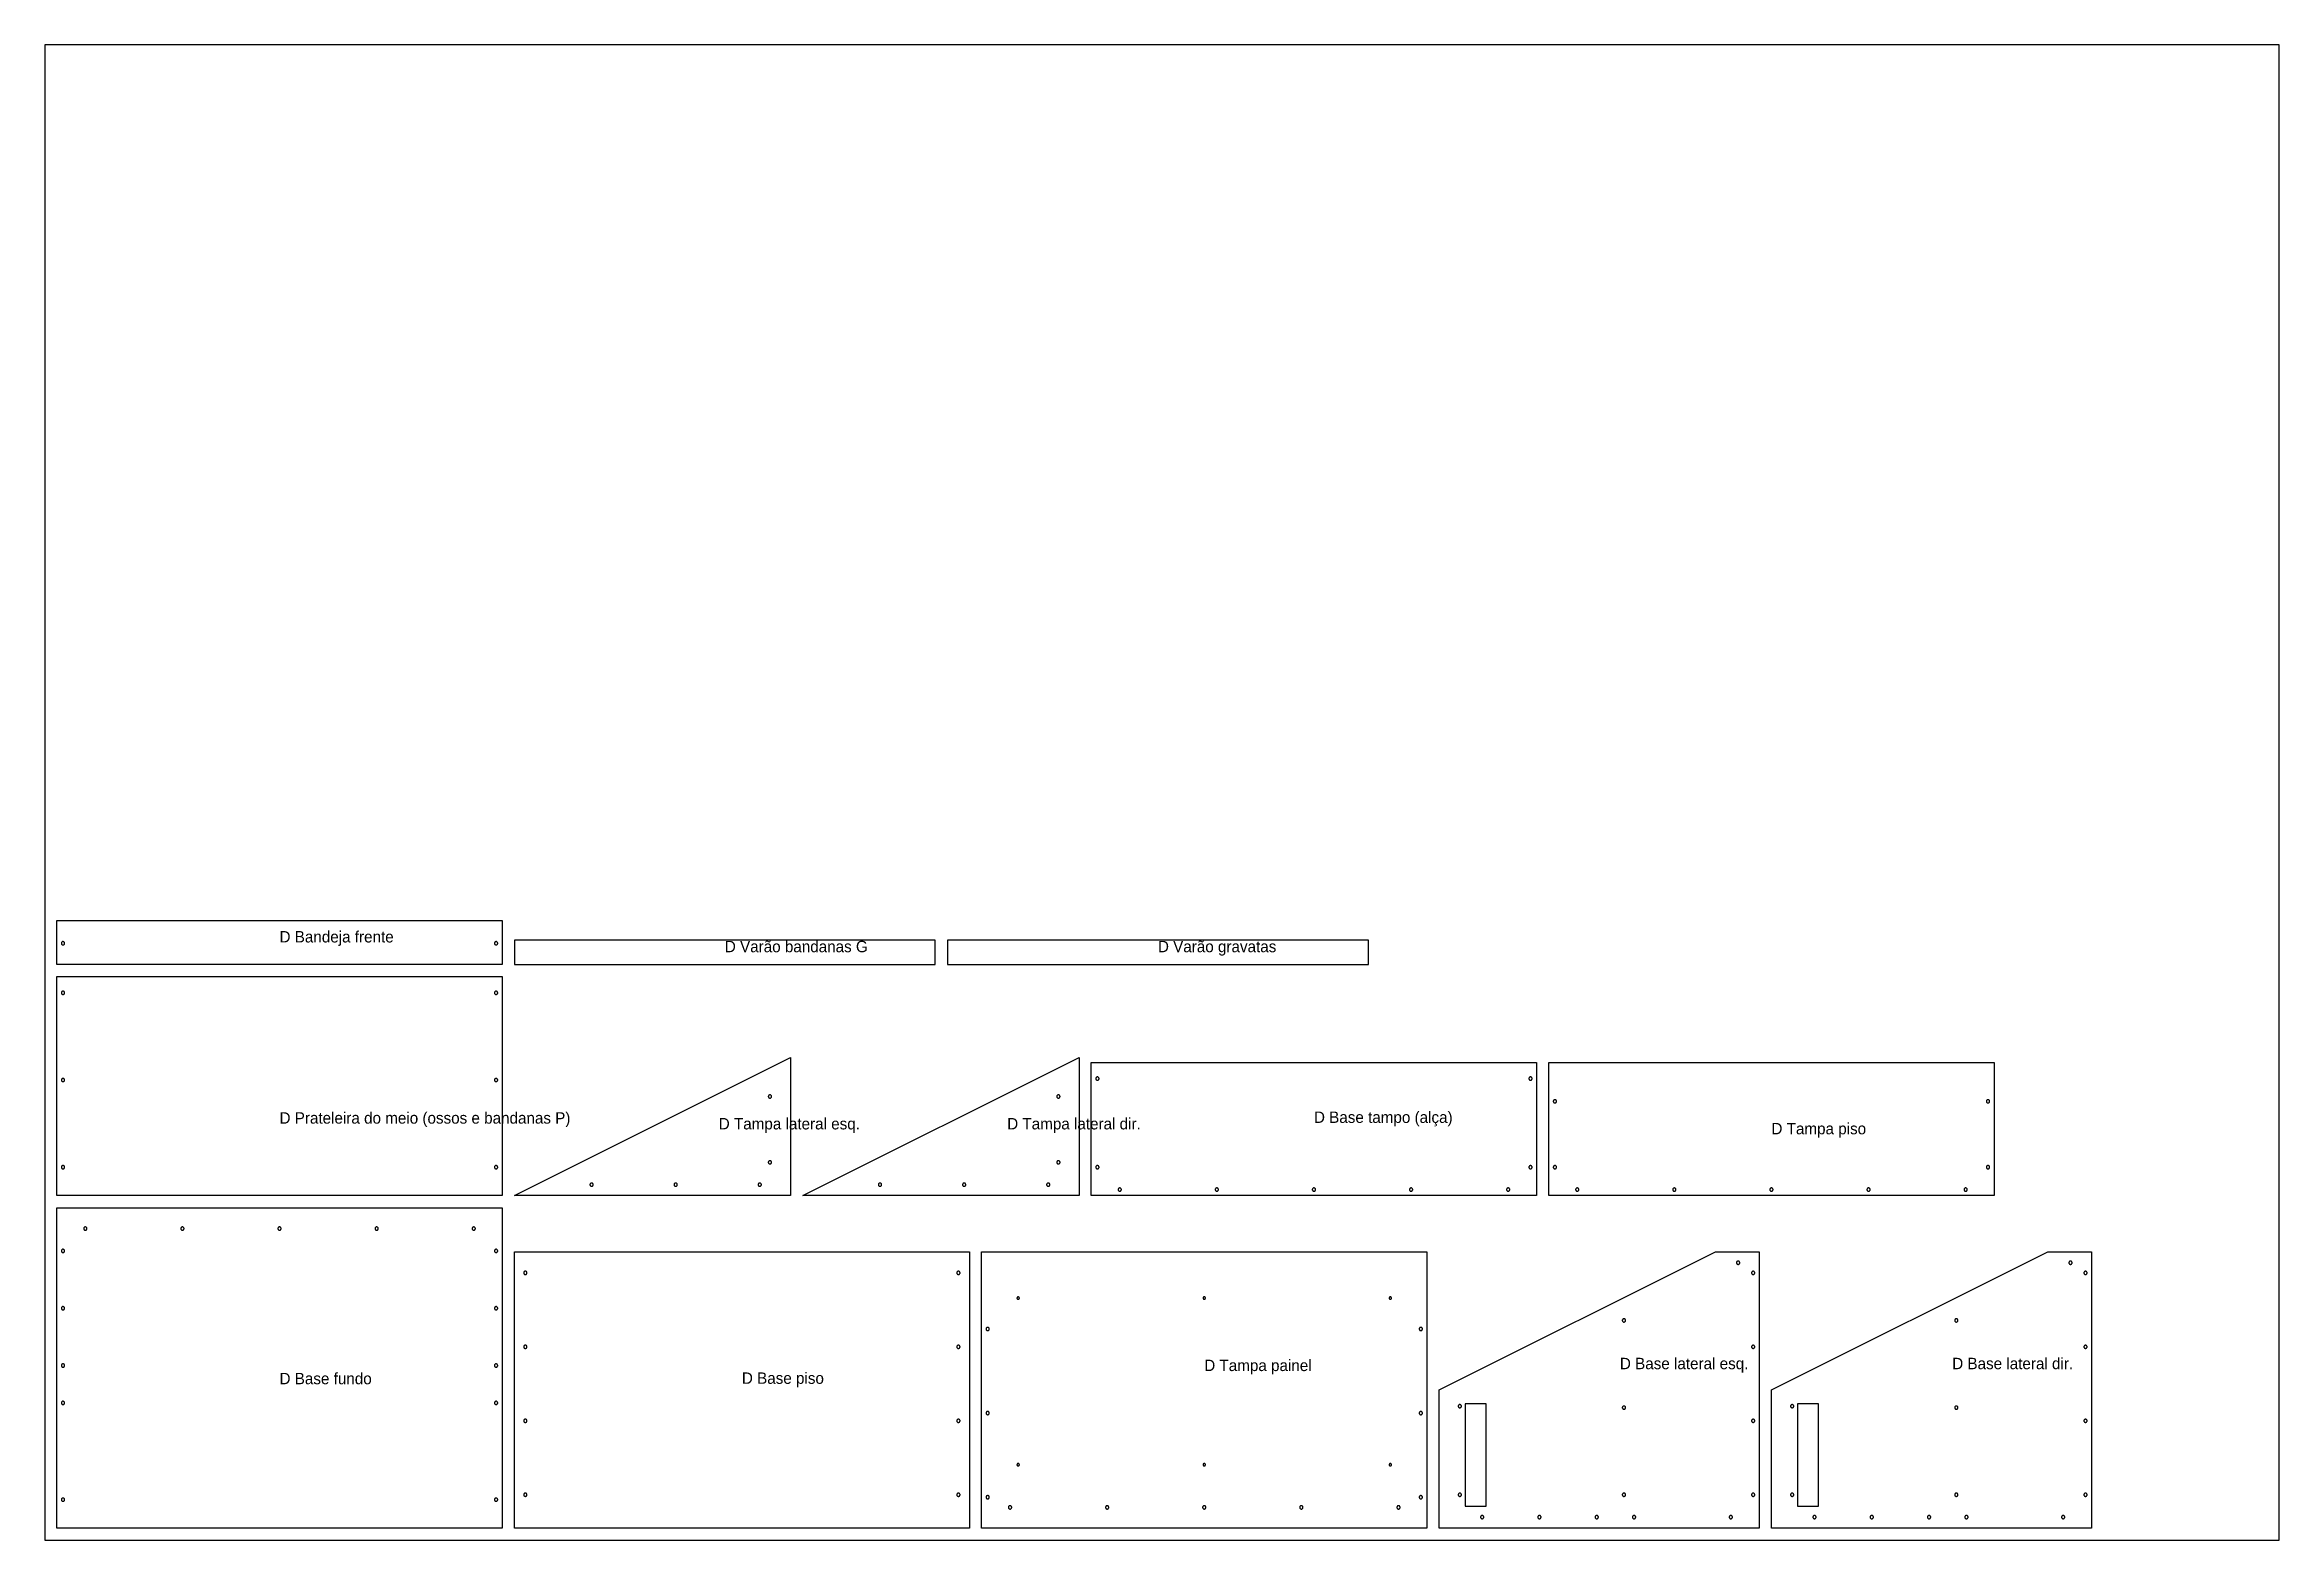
# Model space of a CAD drawing. Header units: millimetres. Extents: x 0 to 2750, y 0 to 1840.
import ezdxf

# ---------------------------------------------------------------- set-up
doc = ezdxf.new("R2010")
doc.units = ezdxf.units.MM
for name, color, linetype in [('CHAPA_NAO_CORTAR', 8, 'Continuous'), ('CORTE_EXTERNO', 1, 'Continuous'), ('CORTE_INTERNO', 5, 'Continuous'), ('ETIQUETAS_NAO_CORTAR', 8, 'Continuous')]:
    doc.layers.add(name, color=color, linetype=linetype)

msp = doc.modelspace()

# ---------------------------------------------------------------- texts
at = {"layer": 'ETIQUETAS_NAO_CORTAR'}
for s, p in [('D Bandeja frente', (289, 735.5)), ('D Varão bandanas G', (837, 723.5)), ('D Varão gravatas', (1370, 723.5)), ('D Prateleira do meio (ossos e bandanas P)', (289, 512.6)), ('D Base tampo (alça)', (1562, 513.5)), ('D Tampa lateral esq.', (829.5, 505.5)), ('D Tampa lateral dir.', (1184.5, 505.5)), ('D Tampa piso', (2125, 499.5)), ('D Tampa painel', (1427, 208.2)), ('D Base lateral esq.', (1938.5, 210.5)), ('D Base lateral dir.', (2347.5, 210.5)), ('D Base fundo', (289, 192)), ('D Base piso', (858, 192.5))]:
    msp.add_text(s, height=14, dxfattribs=at).set_placement(p)

# ---------------------------------------------------------------- linework, layer by layer
at = {"layer": 'CHAPA_NAO_CORTAR'}
msp.add_lwpolyline([(0, 0), (2750, 0), (2750, 1840), (0, 1840)], close=True, dxfattribs=at)
at = {"layer": 'CORTE_EXTERNO'}
for points in [[(15, 762.5), (563, 762.5), (563, 708.5), (15, 708.5), (15, 762.5)], [(1096, 708.5), (1096, 738.5), (578, 738.5), (578, 708.5), (1096, 708.5)], [(1629, 708.5), (1629, 738.5), (1111, 738.5), (1111, 708.5), (1629, 708.5)], [(15, 693.5), (563, 693.5), (563, 424), (15, 424), (15, 693.5)], [(918, 594), (918, 424), (578, 424), (918, 594)], [(1273, 594), (1273, 424), (933, 424), (1273, 594)], [(1288, 424), (1288, 588), (1836, 588), (1836, 424), (1288, 424)], [(1851, 424), (1851, 588), (2399, 588), (2399, 424), (1851, 424)], [(563, 409), (563, 15), (15, 15), (15, 409), (563, 409)], [(1138, 15), (578, 15), (578, 355), (1138, 355), (1138, 15)], [(1153, 15), (1153, 355), (1701, 355), (1701, 15), (1153, 15)], [(1716, 15), (1716, 185), (2056, 355), (2110, 355), (2110, 15), (1716, 15)], [(2125, 15), (2125, 185), (2465, 355), (2519, 355), (2519, 15), (2125, 15)]]:
    msp.add_lwpolyline(points, close=True, dxfattribs=at)
at = {"layer": 'CORTE_INTERNO'}
for points in [[(24.5, 734.9), (24.4, 735.1), (24.3, 735.3), (24.3, 735.4), (24.2, 735.6), (24, 735.8), (23.9, 735.9), (23.8, 736), (23.6, 736.2), (23.4, 736.3), (23.3, 736.3), (23.1, 736.4), (22.9, 736.5), (22.7, 736.5), (22.5, 736.5), (22.3, 736.5), (22.1, 736.5), (21.9, 736.4), (21.7, 736.3), (21.6, 736.3), (21.4, 736.2), (21.2, 736), (21.1, 735.9), (21, 735.8), (20.8, 735.6), (20.7, 735.4), (20.7, 735.3), (20.6, 735.1), (20.5, 734.9), (20.5, 734.7), (20.5, 734.5), (20.5, 734.3), (20.5, 734.1), (20.6, 733.9), (20.7, 733.7), (20.7, 733.6), (20.8, 733.4), (21, 733.2), (21.1, 733.1), (21.2, 733), (21.4, 732.8), (21.6, 732.7), (21.7, 732.7), (21.9, 732.6), (22.1, 732.5), (22.3, 732.5), (22.5, 732.5), (22.7, 732.5), (22.9, 732.5), (23.1, 732.6), (23.3, 732.7), (23.4, 732.7), (23.6, 732.8), (23.8, 733), (23.9, 733.1), (24, 733.2), (24.2, 733.4), (24.3, 733.6), (24.3, 733.7), (24.4, 733.9), (24.5, 734.1), (24.5, 734.3), (24.5, 734.5), (24.5, 734.7), (24.5, 734.9)], [(557.5, 734.7), (557.5, 734.9), (557.4, 735.1), (557.3, 735.3), (557.3, 735.4), (557.2, 735.6), (557, 735.8), (556.9, 735.9), (556.8, 736), (556.6, 736.2), (556.4, 736.3), (556.3, 736.3), (556.1, 736.4), (555.9, 736.5), (555.7, 736.5), (555.5, 736.5), (555.3, 736.5), (555.1, 736.5), (554.9, 736.4), (554.7, 736.3), (554.6, 736.3), (554.4, 736.2), (554.2, 736), (554.1, 735.9), (554, 735.8), (553.8, 735.6), (553.7, 735.4), (553.7, 735.3), (553.6, 735.1), (553.5, 734.9), (553.5, 734.7), (553.5, 734.5), (553.5, 734.3), (553.5, 734.1), (553.6, 733.9), (553.7, 733.7), (553.7, 733.6), (553.8, 733.4), (554, 733.2), (554.1, 733.1), (554.2, 733), (554.4, 732.8), (554.6, 732.7), (554.7, 732.7), (554.9, 732.6), (555.1, 732.5), (555.3, 732.5), (555.5, 732.5), (555.7, 732.5), (555.9, 732.5), (556.1, 732.6), (556.3, 732.7), (556.4, 732.7), (556.6, 732.8), (556.8, 733), (556.9, 733.1), (557, 733.2), (557.2, 733.4), (557.3, 733.6), (557.3, 733.7), (557.4, 733.9), (557.5, 734.1), (557.5, 734.3), (557.5, 734.5), (557.5, 734.7)], [(24.3, 674.3), (24.3, 674.4), (24.2, 674.6), (24, 674.8), (23.9, 674.9), (23.8, 675), (23.6, 675.2), (23.4, 675.3), (23.3, 675.3), (23.1, 675.4), (22.9, 675.5), (22.7, 675.5), (22.5, 675.5), (22.3, 675.5), (22.1, 675.5), (21.9, 675.4), (21.7, 675.3), (21.6, 675.3), (21.4, 675.2), (21.2, 675), (21.1, 674.9), (21, 674.8), (20.8, 674.6), (20.7, 674.4), (20.7, 674.3), (20.6, 674.1), (20.5, 673.9), (20.5, 673.7), (20.5, 673.5), (20.5, 673.3), (20.5, 673.1), (20.6, 672.9), (20.7, 672.7), (20.7, 672.6), (20.8, 672.4), (21, 672.2), (21.1, 672.1), (21.2, 672), (21.4, 671.8), (21.6, 671.7), (21.7, 671.7), (21.9, 671.6), (22.1, 671.5), (22.3, 671.5), (22.5, 671.5), (22.7, 671.5), (22.9, 671.5), (23.1, 671.6), (23.3, 671.7), (23.4, 671.7), (23.6, 671.8), (23.8, 672), (23.9, 672.1), (24, 672.2), (24.2, 672.4), (24.3, 672.6), (24.3, 672.7), (24.4, 672.9), (24.5, 673.1), (24.5, 673.3), (24.5, 673.5), (24.5, 673.7), (24.5, 673.9), (24.4, 674.1), (24.3, 674.3)], [(557.5, 673.7), (557.5, 673.9), (557.4, 674.1), (557.3, 674.3), (557.3, 674.4), (557.2, 674.6), (557, 674.8), (556.9, 674.9), (556.8, 675), (556.6, 675.2), (556.4, 675.3), (556.3, 675.3), (556.1, 675.4), (555.9, 675.5), (555.7, 675.5), (555.5, 675.5), (555.3, 675.5), (555.1, 675.5), (554.9, 675.4), (554.7, 675.3), (554.6, 675.3), (554.4, 675.2), (554.2, 675), (554.1, 674.9), (554, 674.8), (553.8, 674.6), (553.7, 674.4), (553.7, 674.3), (553.6, 674.1), (553.5, 673.9), (553.5, 673.7), (553.5, 673.5), (553.5, 673.3), (553.5, 673.1), (553.6, 672.9), (553.7, 672.7), (553.7, 672.6), (553.8, 672.4), (554, 672.2), (554.1, 672.1), (554.2, 672), (554.4, 671.8), (554.6, 671.7), (554.7, 671.7), (554.9, 671.6), (555.1, 671.5), (555.3, 671.5), (555.5, 671.5), (555.7, 671.5), (555.9, 671.5), (556.1, 671.6), (556.3, 671.7), (556.4, 671.7), (556.6, 671.8), (556.8, 672), (556.9, 672.1), (557, 672.2), (557.2, 672.4), (557.3, 672.6), (557.3, 672.7), (557.4, 672.9), (557.5, 673.1), (557.5, 673.3), (557.5, 673.5), (557.5, 673.7)], [(24.3, 567.2), (24.2, 567.4), (24, 567.5), (23.9, 567.7), (23.8, 567.8), (23.6, 567.9), (23.4, 568), (23.3, 568.1), (23.1, 568.2), (22.9, 568.2), (22.7, 568.2), (22.5, 568.2), (22.3, 568.2), (22.1, 568.2), (21.9, 568.2), (21.7, 568.1), (21.6, 568), (21.4, 567.9), (21.2, 567.8), (21.1, 567.7), (21, 567.5), (20.8, 567.4), (20.7, 567.2), (20.7, 567), (20.6, 566.8), (20.5, 566.6), (20.5, 566.4), (20.5, 566.2), (20.5, 566.1), (20.5, 565.9), (20.6, 565.7), (20.7, 565.5), (20.7, 565.3), (20.8, 565.1), (21, 565), (21.1, 564.8), (21.2, 564.7), (21.4, 564.6), (21.6, 564.5), (21.7, 564.4), (21.9, 564.3), (22.1, 564.3), (22.3, 564.3), (22.5, 564.2), (22.7, 564.3), (22.9, 564.3), (23.1, 564.3), (23.3, 564.4), (23.4, 564.5), (23.6, 564.6), (23.8, 564.7), (23.9, 564.8), (24, 565), (24.2, 565.1), (24.3, 565.3), (24.3, 565.5), (24.4, 565.7), (24.5, 565.9), (24.5, 566.1), (24.5, 566.2), (24.5, 566.4), (24.5, 566.6), (24.4, 566.8), (24.3, 567), (24.3, 567.2)], [(557.5, 566.6), (557.4, 566.8), (557.3, 567), (557.3, 567.2), (557.2, 567.4), (557, 567.5), (556.9, 567.7), (556.8, 567.8), (556.6, 567.9), (556.4, 568), (556.3, 568.1), (556.1, 568.2), (555.9, 568.2), (555.7, 568.2), (555.5, 568.2), (555.3, 568.2), (555.1, 568.2), (554.9, 568.2), (554.7, 568.1), (554.6, 568), (554.4, 567.9), (554.2, 567.8), (554.1, 567.7), (554, 567.5), (553.8, 567.4), (553.7, 567.2), (553.7, 567), (553.6, 566.8), (553.5, 566.6), (553.5, 566.4), (553.5, 566.2), (553.5, 566.1), (553.5, 565.9), (553.6, 565.7), (553.7, 565.5), (553.7, 565.3), (553.8, 565.1), (554, 565), (554.1, 564.8), (554.2, 564.7), (554.4, 564.6), (554.6, 564.5), (554.7, 564.4), (554.9, 564.3), (555.1, 564.3), (555.3, 564.3), (555.5, 564.2), (555.7, 564.3), (555.9, 564.3), (556.1, 564.3), (556.3, 564.4), (556.4, 564.5), (556.6, 564.6), (556.8, 564.7), (556.9, 564.8), (557, 565), (557.2, 565.1), (557.3, 565.3), (557.3, 565.5), (557.4, 565.7), (557.5, 565.9), (557.5, 566.1), (557.5, 566.2), (557.5, 566.4), (557.5, 566.6)], [(1296.9, 569.4), (1296.8, 569.5), (1296.6, 569.7), (1296.4, 569.8), (1296.3, 569.8), (1296.1, 569.9), (1295.9, 570), (1295.7, 570), (1295.5, 570), (1295.3, 570), (1295.1, 570), (1294.9, 569.9), (1294.7, 569.8), (1294.6, 569.8), (1294.4, 569.7), (1294.2, 569.5), (1294.1, 569.4), (1294, 569.3), (1293.8, 569.1), (1293.7, 568.9), (1293.7, 568.8), (1293.6, 568.6), (1293.5, 568.4), (1293.5, 568.2), (1293.5, 568), (1293.5, 567.8), (1293.5, 567.6), (1293.6, 567.4), (1293.7, 567.2), (1293.7, 567.1), (1293.8, 566.9), (1294, 566.7), (1294.1, 566.6), (1294.2, 566.5), (1294.4, 566.3), (1294.6, 566.2), (1294.7, 566.2), (1294.9, 566.1), (1295.1, 566), (1295.3, 566), (1295.5, 566), (1295.7, 566), (1295.9, 566), (1296.1, 566.1), (1296.3, 566.2), (1296.4, 566.2), (1296.6, 566.3), (1296.8, 566.5), (1296.9, 566.6), (1297, 566.7), (1297.2, 566.9), (1297.3, 567.1), (1297.3, 567.2), (1297.4, 567.4), (1297.5, 567.6), (1297.5, 567.8), (1297.5, 568), (1297.5, 568.2), (1297.5, 568.4), (1297.4, 568.6), (1297.3, 568.8), (1297.3, 568.9), (1297.2, 569.1), (1297, 569.3), (1296.9, 569.4)], [(1830.2, 569.1), (1830, 569.3), (1829.9, 569.4), (1829.8, 569.5), (1829.6, 569.7), (1829.4, 569.8), (1829.3, 569.8), (1829.1, 569.9), (1828.9, 570), (1828.7, 570), (1828.5, 570), (1828.3, 570), (1828.1, 570), (1827.9, 569.9), (1827.7, 569.8), (1827.6, 569.8), (1827.4, 569.7), (1827.2, 569.5), (1827.1, 569.4), (1827, 569.3), (1826.8, 569.1), (1826.7, 568.9), (1826.7, 568.8), (1826.6, 568.6), (1826.5, 568.4), (1826.5, 568.2), (1826.5, 568), (1826.5, 567.8), (1826.5, 567.6), (1826.6, 567.4), (1826.7, 567.2), (1826.7, 567.1), (1826.8, 566.9), (1827, 566.7), (1827.1, 566.6), (1827.2, 566.5), (1827.4, 566.3), (1827.6, 566.2), (1827.7, 566.2), (1827.9, 566.1), (1828.1, 566), (1828.3, 566), (1828.5, 566), (1828.7, 566), (1828.9, 566), (1829.1, 566.1), (1829.3, 566.2), (1829.4, 566.2), (1829.6, 566.3), (1829.8, 566.5), (1829.9, 566.6), (1830, 566.7), (1830.2, 566.9), (1830.3, 567.1), (1830.3, 567.2), (1830.4, 567.4), (1830.5, 567.6), (1830.5, 567.8), (1830.5, 568), (1830.5, 568.2), (1830.5, 568.4), (1830.4, 568.6), (1830.3, 568.8), (1830.3, 568.9), (1830.2, 569.1)], [(891.7, 547.8), (891.6, 547.8), (891.4, 547.7), (891.2, 547.5), (891.1, 547.4), (891, 547.3), (890.8, 547.1), (890.7, 546.9), (890.7, 546.8), (890.6, 546.6), (890.5, 546.4), (890.5, 546.2), (890.5, 546), (890.5, 545.8), (890.5, 545.6), (890.6, 545.4), (890.7, 545.2), (890.7, 545.1), (890.8, 544.9), (891, 544.7), (891.1, 544.6), (891.2, 544.5), (891.4, 544.3), (891.6, 544.2), (891.7, 544.2), (891.9, 544.1), (892.1, 544), (892.3, 544), (892.5, 544), (892.7, 544), (892.9, 544), (893.1, 544.1), (893.3, 544.2), (893.4, 544.2), (893.6, 544.3), (893.8, 544.5), (893.9, 544.6), (894, 544.7), (894.2, 544.9), (894.3, 545.1), (894.3, 545.2), (894.4, 545.4), (894.5, 545.6), (894.5, 545.8), (894.5, 546), (894.5, 546.2), (894.5, 546.4), (894.4, 546.6), (894.3, 546.8), (894.3, 546.9), (894.2, 547.1), (894, 547.3), (893.9, 547.4), (893.8, 547.5), (893.6, 547.7), (893.4, 547.8), (893.3, 547.8), (893.1, 547.9), (892.9, 548), (892.7, 548), (892.5, 548), (892.3, 548), (892.1, 548), (891.9, 547.9), (891.7, 547.8)], [(1246.7, 547.8), (1246.6, 547.8), (1246.4, 547.7), (1246.2, 547.5), (1246.1, 547.4), (1246, 547.3), (1245.8, 547.1), (1245.7, 546.9), (1245.7, 546.8), (1245.6, 546.6), (1245.5, 546.4), (1245.5, 546.2), (1245.5, 546), (1245.5, 545.8), (1245.5, 545.6), (1245.6, 545.4), (1245.7, 545.2), (1245.7, 545.1), (1245.8, 544.9), (1246, 544.7), (1246.1, 544.6), (1246.2, 544.5), (1246.4, 544.3), (1246.6, 544.2), (1246.7, 544.2), (1246.9, 544.1), (1247.1, 544), (1247.3, 544), (1247.5, 544), (1247.7, 544), (1247.9, 544), (1248.1, 544.1), (1248.3, 544.2), (1248.4, 544.2), (1248.6, 544.3), (1248.8, 544.5), (1248.9, 544.6), (1249, 544.7), (1249.2, 544.9), (1249.3, 545.1), (1249.3, 545.2), (1249.4, 545.4), (1249.5, 545.6), (1249.5, 545.8), (1249.5, 546), (1249.5, 546.2), (1249.5, 546.4), (1249.4, 546.6), (1249.3, 546.8), (1249.3, 546.9), (1249.2, 547.1), (1249, 547.3), (1248.9, 547.4), (1248.8, 547.5), (1248.6, 547.7), (1248.4, 547.8), (1248.3, 547.8), (1248.1, 547.9), (1247.9, 548), (1247.7, 548), (1247.5, 548), (1247.3, 548), (1247.1, 548), (1246.9, 547.9), (1246.7, 547.8)], [(1859.9, 541.4), (1859.8, 541.5), (1859.6, 541.7), (1859.4, 541.8), (1859.3, 541.8), (1859.1, 541.9), (1858.9, 542), (1858.7, 542), (1858.5, 542), (1858.3, 542), (1858.1, 542), (1857.9, 541.9), (1857.7, 541.8), (1857.6, 541.8), (1857.4, 541.7), (1857.2, 541.5), (1857.1, 541.4), (1857, 541.3), (1856.8, 541.1), (1856.7, 540.9), (1856.7, 540.8), (1856.6, 540.6), (1856.5, 540.4), (1856.5, 540.2), (1856.5, 540), (1856.5, 539.8), (1856.5, 539.6), (1856.6, 539.4), (1856.7, 539.2), (1856.7, 539.1), (1856.8, 538.9), (1857, 538.7), (1857.1, 538.6), (1857.2, 538.5), (1857.4, 538.3), (1857.6, 538.2), (1857.7, 538.2), (1857.9, 538.1), (1858.1, 538), (1858.3, 538), (1858.5, 538), (1858.7, 538), (1858.9, 538), (1859.1, 538.1), (1859.3, 538.2), (1859.4, 538.2), (1859.6, 538.3), (1859.8, 538.5), (1859.9, 538.6), (1860, 538.7), (1860.2, 538.9), (1860.3, 539.1), (1860.3, 539.2), (1860.4, 539.4), (1860.5, 539.6), (1860.5, 539.8), (1860.5, 540), (1860.5, 540.2), (1860.5, 540.4), (1860.4, 540.6), (1860.3, 540.8), (1860.3, 540.9), (1860.2, 541.1), (1860, 541.3), (1859.9, 541.4)], [(2393.2, 541.1), (2393, 541.3), (2392.9, 541.4), (2392.8, 541.5), (2392.6, 541.7), (2392.4, 541.8), (2392.3, 541.8), (2392.1, 541.9), (2391.9, 542), (2391.7, 542), (2391.5, 542), (2391.3, 542), (2391.1, 542), (2390.9, 541.9), (2390.7, 541.8), (2390.6, 541.8), (2390.4, 541.7), (2390.2, 541.5), (2390.1, 541.4), (2390, 541.3), (2389.8, 541.1), (2389.7, 540.9), (2389.7, 540.8), (2389.6, 540.6), (2389.5, 540.4), (2389.5, 540.2), (2389.5, 540), (2389.5, 539.8), (2389.5, 539.6), (2389.6, 539.4), (2389.7, 539.2), (2389.7, 539.1), (2389.8, 538.9), (2390, 538.7), (2390.1, 538.6), (2390.2, 538.5), (2390.4, 538.3), (2390.6, 538.2), (2390.7, 538.2), (2390.9, 538.1), (2391.1, 538), (2391.3, 538), (2391.5, 538), (2391.7, 538), (2391.9, 538), (2392.1, 538.1), (2392.3, 538.2), (2392.4, 538.2), (2392.6, 538.3), (2392.8, 538.5), (2392.9, 538.6), (2393, 538.7), (2393.2, 538.9), (2393.3, 539.1), (2393.3, 539.2), (2393.4, 539.4), (2393.5, 539.6), (2393.5, 539.8), (2393.5, 540), (2393.5, 540.2), (2393.5, 540.4), (2393.4, 540.6), (2393.3, 540.8), (2393.3, 540.9), (2393.2, 541.1)], [(24.2, 460.1), (24, 460.3), (23.9, 460.4), (23.8, 460.5), (23.6, 460.7), (23.4, 460.8), (23.3, 460.8), (23.1, 460.9), (22.9, 461), (22.7, 461), (22.5, 461), (22.3, 461), (22.1, 461), (21.9, 460.9), (21.7, 460.8), (21.6, 460.8), (21.4, 460.7), (21.2, 460.5), (21.1, 460.4), (21, 460.3), (20.8, 460.1), (20.7, 459.9), (20.7, 459.8), (20.6, 459.6), (20.5, 459.4), (20.5, 459.2), (20.5, 459), (20.5, 458.8), (20.5, 458.6), (20.6, 458.4), (20.7, 458.2), (20.7, 458.1), (20.8, 457.9), (21, 457.7), (21.1, 457.6), (21.2, 457.5), (21.4, 457.3), (21.6, 457.2), (21.7, 457.2), (21.9, 457.1), (22.1, 457), (22.3, 457), (22.5, 457), (22.7, 457), (22.9, 457), (23.1, 457.1), (23.3, 457.2), (23.4, 457.2), (23.6, 457.3), (23.8, 457.5), (23.9, 457.6), (24, 457.7), (24.2, 457.9), (24.3, 458.1), (24.3, 458.2), (24.4, 458.4), (24.5, 458.6), (24.5, 458.8), (24.5, 459), (24.5, 459.2), (24.5, 459.4), (24.4, 459.6), (24.3, 459.8), (24.3, 459.9), (24.2, 460.1)], [(557.4, 459.6), (557.3, 459.8), (557.3, 459.9), (557.2, 460.1), (557, 460.3), (556.9, 460.4), (556.8, 460.5), (556.6, 460.7), (556.4, 460.8), (556.3, 460.8), (556.1, 460.9), (555.9, 461), (555.7, 461), (555.5, 461), (555.3, 461), (555.1, 461), (554.9, 460.9), (554.7, 460.8), (554.6, 460.8), (554.4, 460.7), (554.2, 460.5), (554.1, 460.4), (554, 460.3), (553.8, 460.1), (553.7, 459.9), (553.7, 459.8), (553.6, 459.6), (553.5, 459.4), (553.5, 459.2), (553.5, 459), (553.5, 458.8), (553.5, 458.6), (553.6, 458.4), (553.7, 458.2), (553.7, 458.1), (553.8, 457.9), (554, 457.7), (554.1, 457.6), (554.2, 457.5), (554.4, 457.3), (554.6, 457.2), (554.7, 457.2), (554.9, 457.1), (555.1, 457), (555.3, 457), (555.5, 457), (555.7, 457), (555.9, 457), (556.1, 457.1), (556.3, 457.2), (556.4, 457.2), (556.6, 457.3), (556.8, 457.5), (556.9, 457.6), (557, 457.7), (557.2, 457.9), (557.3, 458.1), (557.3, 458.2), (557.4, 458.4), (557.5, 458.6), (557.5, 458.8), (557.5, 459), (557.5, 459.2), (557.5, 459.4), (557.4, 459.6)], [(891.6, 466.8), (891.4, 466.7), (891.2, 466.5), (891.1, 466.4), (891, 466.3), (890.8, 466.1), (890.7, 465.9), (890.7, 465.8), (890.6, 465.6), (890.5, 465.4), (890.5, 465.2), (890.5, 465), (890.5, 464.8), (890.5, 464.6), (890.6, 464.4), (890.7, 464.2), (890.7, 464.1), (890.8, 463.9), (891, 463.7), (891.1, 463.6), (891.2, 463.5), (891.4, 463.3), (891.6, 463.2), (891.7, 463.2), (891.9, 463.1), (892.1, 463), (892.3, 463), (892.5, 463), (892.7, 463), (892.9, 463), (893.1, 463.1), (893.3, 463.2), (893.4, 463.2), (893.6, 463.3), (893.8, 463.5), (893.9, 463.6), (894, 463.7), (894.2, 463.9), (894.3, 464.1), (894.3, 464.2), (894.4, 464.4), (894.5, 464.6), (894.5, 464.8), (894.5, 465), (894.5, 465.2), (894.5, 465.4), (894.4, 465.6), (894.3, 465.8), (894.3, 465.9), (894.2, 466.1), (894, 466.3), (893.9, 466.4), (893.8, 466.5), (893.6, 466.7), (893.4, 466.8), (893.3, 466.8), (893.1, 466.9), (892.9, 467), (892.7, 467), (892.5, 467), (892.3, 467), (892.1, 467), (891.9, 466.9), (891.7, 466.8), (891.6, 466.8)], [(1246.6, 466.8), (1246.4, 466.7), (1246.2, 466.5), (1246.1, 466.4), (1246, 466.3), (1245.8, 466.1), (1245.7, 465.9), (1245.7, 465.8), (1245.6, 465.6), (1245.5, 465.4), (1245.5, 465.2), (1245.5, 465), (1245.5, 464.8), (1245.5, 464.6), (1245.6, 464.4), (1245.7, 464.2), (1245.7, 464.1), (1245.8, 463.9), (1246, 463.7), (1246.1, 463.6), (1246.2, 463.5), (1246.4, 463.3), (1246.6, 463.2), (1246.7, 463.2), (1246.9, 463.1), (1247.1, 463), (1247.3, 463), (1247.5, 463), (1247.7, 463), (1247.9, 463), (1248.1, 463.1), (1248.3, 463.2), (1248.4, 463.2), (1248.6, 463.3), (1248.8, 463.5), (1248.9, 463.6), (1249, 463.7), (1249.2, 463.9), (1249.3, 464.1), (1249.3, 464.2), (1249.4, 464.4), (1249.5, 464.6), (1249.5, 464.8), (1249.5, 465), (1249.5, 465.2), (1249.5, 465.4), (1249.4, 465.6), (1249.3, 465.8), (1249.3, 465.9), (1249.2, 466.1), (1249, 466.3), (1248.9, 466.4), (1248.8, 466.5), (1248.6, 466.7), (1248.4, 466.8), (1248.3, 466.8), (1248.1, 466.9), (1247.9, 467), (1247.7, 467), (1247.5, 467), (1247.3, 467), (1247.1, 467), (1246.9, 466.9), (1246.7, 466.8), (1246.6, 466.8)], [(1296.8, 460.5), (1296.6, 460.7), (1296.4, 460.8), (1296.3, 460.8), (1296.1, 460.9), (1295.9, 461), (1295.7, 461), (1295.5, 461), (1295.3, 461), (1295.1, 461), (1294.9, 460.9), (1294.7, 460.8), (1294.6, 460.8), (1294.4, 460.7), (1294.2, 460.5), (1294.1, 460.4), (1294, 460.3), (1293.8, 460.1), (1293.7, 459.9), (1293.7, 459.8), (1293.6, 459.6), (1293.5, 459.4), (1293.5, 459.2), (1293.5, 459), (1293.5, 458.8), (1293.5, 458.6), (1293.6, 458.4), (1293.7, 458.2), (1293.7, 458.1), (1293.8, 457.9), (1294, 457.7), (1294.1, 457.6), (1294.2, 457.5), (1294.4, 457.3), (1294.6, 457.2), (1294.7, 457.2), (1294.9, 457.1), (1295.1, 457), (1295.3, 457), (1295.5, 457), (1295.7, 457), (1295.9, 457), (1296.1, 457.1), (1296.3, 457.2), (1296.4, 457.2), (1296.6, 457.3), (1296.8, 457.5), (1296.9, 457.6), (1297, 457.7), (1297.2, 457.9), (1297.3, 458.1), (1297.3, 458.2), (1297.4, 458.4), (1297.5, 458.6), (1297.5, 458.8), (1297.5, 459), (1297.5, 459.2), (1297.5, 459.4), (1297.4, 459.6), (1297.3, 459.8), (1297.3, 459.9), (1297.2, 460.1), (1297, 460.3), (1296.9, 460.4), (1296.8, 460.5)], [(1830, 460.3), (1829.9, 460.4), (1829.8, 460.5), (1829.6, 460.7), (1829.4, 460.8), (1829.3, 460.8), (1829.1, 460.9), (1828.9, 461), (1828.7, 461), (1828.5, 461), (1828.3, 461), (1828.1, 461), (1827.9, 460.9), (1827.7, 460.8), (1827.6, 460.8), (1827.4, 460.7), (1827.2, 460.5), (1827.1, 460.4), (1827, 460.3), (1826.8, 460.1), (1826.7, 459.9), (1826.7, 459.8), (1826.6, 459.6), (1826.5, 459.4), (1826.5, 459.2), (1826.5, 459), (1826.5, 458.8), (1826.5, 458.6), (1826.6, 458.4), (1826.7, 458.2), (1826.7, 458.1), (1826.8, 457.9), (1827, 457.7), (1827.1, 457.6), (1827.2, 457.5), (1827.4, 457.3), (1827.6, 457.2), (1827.7, 457.2), (1827.9, 457.1), (1828.1, 457), (1828.3, 457), (1828.5, 457), (1828.7, 457), (1828.9, 457), (1829.1, 457.1), (1829.3, 457.2), (1829.4, 457.2), (1829.6, 457.3), (1829.8, 457.5), (1829.9, 457.6), (1830, 457.7), (1830.2, 457.9), (1830.3, 458.1), (1830.3, 458.2), (1830.4, 458.4), (1830.5, 458.6), (1830.5, 458.8), (1830.5, 459), (1830.5, 459.2), (1830.5, 459.4), (1830.4, 459.6), (1830.3, 459.8), (1830.3, 459.9), (1830.2, 460.1), (1830, 460.3)], [(1859.8, 460.5), (1859.6, 460.7), (1859.4, 460.8), (1859.3, 460.8), (1859.1, 460.9), (1858.9, 461), (1858.7, 461), (1858.5, 461), (1858.3, 461), (1858.1, 461), (1857.9, 460.9), (1857.7, 460.8), (1857.6, 460.8), (1857.4, 460.7), (1857.2, 460.5), (1857.1, 460.4), (1857, 460.3), (1856.8, 460.1), (1856.7, 459.9), (1856.7, 459.8), (1856.6, 459.6), (1856.5, 459.4), (1856.5, 459.2), (1856.5, 459), (1856.5, 458.8), (1856.5, 458.6), (1856.6, 458.4), (1856.7, 458.2), (1856.7, 458.1), (1856.8, 457.9), (1857, 457.7), (1857.1, 457.6), (1857.2, 457.5), (1857.4, 457.3), (1857.6, 457.2), (1857.7, 457.2), (1857.9, 457.1), (1858.1, 457), (1858.3, 457), (1858.5, 457), (1858.7, 457), (1858.9, 457), (1859.1, 457.1), (1859.3, 457.2), (1859.4, 457.2), (1859.6, 457.3), (1859.8, 457.5), (1859.9, 457.6), (1860, 457.7), (1860.2, 457.9), (1860.3, 458.1), (1860.3, 458.2), (1860.4, 458.4), (1860.5, 458.6), (1860.5, 458.8), (1860.5, 459), (1860.5, 459.2), (1860.5, 459.4), (1860.4, 459.6), (1860.3, 459.8), (1860.3, 459.9), (1860.2, 460.1), (1860, 460.3), (1859.9, 460.4), (1859.8, 460.5)], [(2393, 460.3), (2392.9, 460.4), (2392.8, 460.5), (2392.6, 460.7), (2392.4, 460.8), (2392.3, 460.8), (2392.1, 460.9), (2391.9, 461), (2391.7, 461), (2391.5, 461), (2391.3, 461), (2391.1, 461), (2390.9, 460.9), (2390.7, 460.8), (2390.6, 460.8), (2390.4, 460.7), (2390.2, 460.5), (2390.1, 460.4), (2390, 460.3), (2389.8, 460.1), (2389.7, 459.9), (2389.7, 459.8), (2389.6, 459.6), (2389.5, 459.4), (2389.5, 459.2), (2389.5, 459), (2389.5, 458.8), (2389.5, 458.6), (2389.6, 458.4), (2389.7, 458.2), (2389.7, 458.1), (2389.8, 457.9), (2390, 457.7), (2390.1, 457.6), (2390.2, 457.5), (2390.4, 457.3), (2390.6, 457.2), (2390.7, 457.2), (2390.9, 457.1), (2391.1, 457), (2391.3, 457), (2391.5, 457), (2391.7, 457), (2391.9, 457), (2392.1, 457.1), (2392.3, 457.2), (2392.4, 457.2), (2392.6, 457.3), (2392.8, 457.5), (2392.9, 457.6), (2393, 457.7), (2393.2, 457.9), (2393.3, 458.1), (2393.3, 458.2), (2393.4, 458.4), (2393.5, 458.6), (2393.5, 458.8), (2393.5, 459), (2393.5, 459.2), (2393.5, 459.4), (2393.4, 459.6), (2393.3, 459.8), (2393.3, 459.9), (2393.2, 460.1), (2393, 460.3)], [(672.8, 439.5), (672.6, 439.5), (672.4, 439.4), (672.2, 439.3), (672.1, 439.3), (671.9, 439.2), (671.7, 439), (671.6, 438.9), (671.5, 438.8), (671.3, 438.6), (671.2, 438.4), (671.2, 438.3), (671.1, 438.1), (671, 437.9), (671, 437.7), (671, 437.5), (671, 437.3), (671, 437.1), (671.1, 436.9), (671.2, 436.7), (671.2, 436.6), (671.3, 436.4), (671.5, 436.2), (671.6, 436.1), (671.7, 436), (671.9, 435.8), (672.1, 435.7), (672.2, 435.7), (672.4, 435.6), (672.6, 435.5), (672.8, 435.5), (673, 435.5), (673.2, 435.5), (673.4, 435.5), (673.6, 435.6), (673.8, 435.7), (673.9, 435.7), (674.1, 435.8), (674.3, 436), (674.4, 436.1), (674.5, 436.2), (674.7, 436.4), (674.8, 436.6), (674.8, 436.7), (674.9, 436.9), (675, 437.1), (675, 437.3), (675, 437.5), (675, 437.7), (675, 437.9), (674.9, 438.1), (674.8, 438.3), (674.8, 438.4), (674.7, 438.6), (674.5, 438.8), (674.4, 438.9), (674.3, 439), (674.1, 439.2), (673.9, 439.3), (673.8, 439.3), (673.6, 439.4), (673.4, 439.5), (673.2, 439.5), (673, 439.5), (672.8, 439.5)], [(776.1, 439.5), (775.9, 439.4), (775.7, 439.3), (775.6, 439.3), (775.4, 439.2), (775.2, 439), (775.1, 438.9), (775, 438.8), (774.8, 438.6), (774.7, 438.4), (774.7, 438.3), (774.6, 438.1), (774.5, 437.9), (774.5, 437.7), (774.5, 437.5), (774.5, 437.3), (774.5, 437.1), (774.6, 436.9), (774.7, 436.7), (774.7, 436.6), (774.8, 436.4), (775, 436.2), (775.1, 436.1), (775.2, 436), (775.4, 435.8), (775.6, 435.7), (775.7, 435.7), (775.9, 435.6), (776.1, 435.5), (776.3, 435.5), (776.5, 435.5), (776.7, 435.5), (776.9, 435.5), (777.1, 435.6), (777.3, 435.7), (777.4, 435.7), (777.6, 435.8), (777.8, 436), (777.9, 436.1), (778, 436.2), (778.2, 436.4), (778.3, 436.6), (778.3, 436.7), (778.4, 436.9), (778.5, 437.1), (778.5, 437.3), (778.5, 437.5), (778.5, 437.7), (778.5, 437.9), (778.4, 438.1), (778.3, 438.3), (778.3, 438.4), (778.2, 438.6), (778, 438.8), (777.9, 438.9), (777.8, 439), (777.6, 439.2), (777.4, 439.3), (777.3, 439.3), (777.1, 439.4), (776.9, 439.5), (776.7, 439.5), (776.5, 439.5), (776.3, 439.5), (776.1, 439.5)], [(879.4, 439.4), (879.2, 439.3), (879.1, 439.3), (878.9, 439.2), (878.7, 439), (878.6, 438.9), (878.5, 438.8), (878.3, 438.6), (878.2, 438.4), (878.2, 438.3), (878.1, 438.1), (878, 437.9), (878, 437.7), (878, 437.5), (878, 437.3), (878, 437.1), (878.1, 436.9), (878.2, 436.7), (878.2, 436.6), (878.3, 436.4), (878.5, 436.2), (878.6, 436.1), (878.7, 436), (878.9, 435.8), (879.1, 435.7), (879.2, 435.7), (879.4, 435.6), (879.6, 435.5), (879.8, 435.5), (880, 435.5), (880.2, 435.5), (880.4, 435.5), (880.6, 435.6), (880.8, 435.7), (880.9, 435.7), (881.1, 435.8), (881.3, 436), (881.4, 436.1), (881.5, 436.2), (881.7, 436.4), (881.8, 436.6), (881.8, 436.7), (881.9, 436.9), (882, 437.1), (882, 437.3), (882, 437.5), (882, 437.7), (882, 437.9), (881.9, 438.1), (881.8, 438.3), (881.8, 438.4), (881.7, 438.6), (881.5, 438.8), (881.4, 438.9), (881.3, 439), (881.1, 439.2), (880.9, 439.3), (880.8, 439.3), (880.6, 439.4), (880.4, 439.5), (880.2, 439.5), (880, 439.5), (879.8, 439.5), (879.6, 439.5), (879.4, 439.4)], [(1027.8, 439.5), (1027.6, 439.5), (1027.4, 439.4), (1027.2, 439.3), (1027.1, 439.3), (1026.9, 439.2), (1026.7, 439), (1026.6, 438.9), (1026.5, 438.8), (1026.3, 438.6), (1026.2, 438.4), (1026.2, 438.3), (1026.1, 438.1), (1026, 437.9), (1026, 437.7), (1026, 437.5), (1026, 437.3), (1026, 437.1), (1026.1, 436.9), (1026.2, 436.7), (1026.2, 436.6), (1026.3, 436.4), (1026.5, 436.2), (1026.6, 436.1), (1026.7, 436), (1026.9, 435.8), (1027.1, 435.7), (1027.2, 435.7), (1027.4, 435.6), (1027.6, 435.5), (1027.8, 435.5), (1028, 435.5), (1028.2, 435.5), (1028.4, 435.5), (1028.6, 435.6), (1028.8, 435.7), (1028.9, 435.7), (1029.1, 435.8), (1029.3, 436), (1029.4, 436.1), (1029.5, 436.2), (1029.7, 436.4), (1029.8, 436.6), (1029.8, 436.7), (1029.9, 436.9), (1030, 437.1), (1030, 437.3), (1030, 437.5), (1030, 437.7), (1030, 437.9), (1029.9, 438.1), (1029.8, 438.3), (1029.8, 438.4), (1029.7, 438.6), (1029.5, 438.8), (1029.4, 438.9), (1029.3, 439), (1029.1, 439.2), (1028.9, 439.3), (1028.8, 439.3), (1028.6, 439.4), (1028.4, 439.5), (1028.2, 439.5), (1028, 439.5), (1027.8, 439.5)], [(1131.1, 439.5), (1130.9, 439.4), (1130.7, 439.3), (1130.6, 439.3), (1130.4, 439.2), (1130.2, 439), (1130.1, 438.9), (1130, 438.8), (1129.8, 438.6), (1129.7, 438.4), (1129.7, 438.3), (1129.6, 438.1), (1129.5, 437.9), (1129.5, 437.7), (1129.5, 437.5), (1129.5, 437.3), (1129.5, 437.1), (1129.6, 436.9), (1129.7, 436.7), (1129.7, 436.6), (1129.8, 436.4), (1130, 436.2), (1130.1, 436.1), (1130.2, 436), (1130.4, 435.8), (1130.6, 435.7), (1130.7, 435.7), (1130.9, 435.6), (1131.1, 435.5), (1131.3, 435.5), (1131.5, 435.5), (1131.7, 435.5), (1131.9, 435.5), (1132.1, 435.6), (1132.3, 435.7), (1132.4, 435.7), (1132.6, 435.8), (1132.8, 436), (1132.9, 436.1), (1133, 436.2), (1133.2, 436.4), (1133.3, 436.6), (1133.3, 436.7), (1133.4, 436.9), (1133.5, 437.1), (1133.5, 437.3), (1133.5, 437.5), (1133.5, 437.7), (1133.5, 437.9), (1133.4, 438.1), (1133.3, 438.3), (1133.3, 438.4), (1133.2, 438.6), (1133, 438.8), (1132.9, 438.9), (1132.8, 439), (1132.6, 439.2), (1132.4, 439.3), (1132.3, 439.3), (1132.1, 439.4), (1131.9, 439.5), (1131.7, 439.5), (1131.5, 439.5), (1131.3, 439.5), (1131.1, 439.5)], [(1234.4, 439.4), (1234.2, 439.3), (1234.1, 439.3), (1233.9, 439.2), (1233.7, 439), (1233.6, 438.9), (1233.5, 438.8), (1233.3, 438.6), (1233.2, 438.4), (1233.2, 438.3), (1233.1, 438.1), (1233, 437.9), (1233, 437.7), (1233, 437.5), (1233, 437.3), (1233, 437.1), (1233.1, 436.9), (1233.2, 436.7), (1233.2, 436.6), (1233.3, 436.4), (1233.5, 436.2), (1233.6, 436.1), (1233.7, 436), (1233.9, 435.8), (1234.1, 435.7), (1234.2, 435.7), (1234.4, 435.6), (1234.6, 435.5), (1234.8, 435.5), (1235, 435.5), (1235.2, 435.5), (1235.4, 435.5), (1235.6, 435.6), (1235.8, 435.7), (1235.9, 435.7), (1236.1, 435.8), (1236.3, 436), (1236.4, 436.1), (1236.5, 436.2), (1236.7, 436.4), (1236.8, 436.6), (1236.8, 436.7), (1236.9, 436.9), (1237, 437.1), (1237, 437.3), (1237, 437.5), (1237, 437.7), (1237, 437.9), (1236.9, 438.1), (1236.8, 438.3), (1236.8, 438.4), (1236.7, 438.6), (1236.5, 438.8), (1236.4, 438.9), (1236.3, 439), (1236.1, 439.2), (1235.9, 439.3), (1235.8, 439.3), (1235.6, 439.4), (1235.4, 439.5), (1235.2, 439.5), (1235, 439.5), (1234.8, 439.5), (1234.6, 439.5), (1234.4, 439.4)], [(1324.8, 432.4), (1324.7, 432.6), (1324.5, 432.8), (1324.4, 432.9), (1324.3, 433), (1324.1, 433.2), (1323.9, 433.3), (1323.8, 433.3), (1323.6, 433.4), (1323.4, 433.5), (1323.2, 433.5), (1323, 433.5), (1322.8, 433.5), (1322.6, 433.5), (1322.4, 433.4), (1322.2, 433.3), (1322.1, 433.3), (1321.9, 433.2), (1321.7, 433), (1321.6, 432.9), (1321.5, 432.8), (1321.3, 432.6), (1321.2, 432.4), (1321.2, 432.3), (1321.1, 432.1), (1321, 431.9), (1321, 431.7), (1321, 431.5), (1321, 431.3), (1321, 431.1), (1321.1, 430.9), (1321.2, 430.7), (1321.2, 430.6), (1321.3, 430.4), (1321.5, 430.2), (1321.6, 430.1), (1321.7, 430), (1321.9, 429.8), (1322.1, 429.7), (1322.2, 429.7), (1322.4, 429.6), (1322.6, 429.5), (1322.8, 429.5), (1323, 429.5), (1323.2, 429.5), (1323.4, 429.5), (1323.6, 429.6), (1323.8, 429.7), (1323.9, 429.7), (1324.1, 429.8), (1324.3, 430), (1324.4, 430.1), (1324.5, 430.2), (1324.7, 430.4), (1324.8, 430.6), (1324.8, 430.7), (1324.9, 430.9), (1325, 431.1), (1325, 431.3), (1325, 431.5), (1325, 431.7), (1325, 431.9), (1324.9, 432.1), (1324.8, 432.3), (1324.8, 432.4)], [(1444.3, 432.3), (1444.3, 432.4), (1444.2, 432.6), (1444, 432.8), (1443.9, 432.9), (1443.8, 433), (1443.6, 433.2), (1443.4, 433.3), (1443.3, 433.3), (1443.1, 433.4), (1442.9, 433.5), (1442.7, 433.5), (1442.5, 433.5), (1442.3, 433.5), (1442.1, 433.5), (1441.9, 433.4), (1441.7, 433.3), (1441.6, 433.3), (1441.4, 433.2), (1441.2, 433), (1441.1, 432.9), (1441, 432.8), (1440.8, 432.6), (1440.7, 432.4), (1440.7, 432.3), (1440.6, 432.1), (1440.5, 431.9), (1440.5, 431.7), (1440.5, 431.5), (1440.5, 431.3), (1440.5, 431.1), (1440.6, 430.9), (1440.7, 430.7), (1440.7, 430.6), (1440.8, 430.4), (1441, 430.2), (1441.1, 430.1), (1441.2, 430), (1441.4, 429.8), (1441.6, 429.7), (1441.7, 429.7), (1441.9, 429.6), (1442.1, 429.5), (1442.3, 429.5), (1442.5, 429.5), (1442.7, 429.5), (1442.9, 429.5), (1443.1, 429.6), (1443.3, 429.7), (1443.4, 429.7), (1443.6, 429.8), (1443.8, 430), (1443.9, 430.1), (1444, 430.2), (1444.2, 430.4), (1444.3, 430.6), (1444.3, 430.7), (1444.4, 430.9), (1444.5, 431.1), (1444.5, 431.3), (1444.5, 431.5), (1444.5, 431.7), (1444.5, 431.9), (1444.4, 432.1), (1444.3, 432.3)], [(1563.9, 432.1), (1563.8, 432.3), (1563.8, 432.4), (1563.7, 432.6), (1563.5, 432.8), (1563.4, 432.9), (1563.3, 433), (1563.1, 433.2), (1562.9, 433.3), (1562.8, 433.3), (1562.6, 433.4), (1562.4, 433.5), (1562.2, 433.5), (1562, 433.5), (1561.8, 433.5), (1561.6, 433.5), (1561.4, 433.4), (1561.2, 433.3), (1561.1, 433.3), (1560.9, 433.2), (1560.7, 433), (1560.6, 432.9), (1560.5, 432.8), (1560.3, 432.6), (1560.2, 432.4), (1560.2, 432.3), (1560.1, 432.1), (1560, 431.9), (1560, 431.7), (1560, 431.5), (1560, 431.3), (1560, 431.1), (1560.1, 430.9), (1560.2, 430.7), (1560.2, 430.6), (1560.3, 430.4), (1560.5, 430.2), (1560.6, 430.1), (1560.7, 430), (1560.9, 429.8), (1561.1, 429.7), (1561.2, 429.7), (1561.4, 429.6), (1561.6, 429.5), (1561.8, 429.5), (1562, 429.5), (1562.2, 429.5), (1562.4, 429.5), (1562.6, 429.6), (1562.8, 429.7), (1562.9, 429.7), (1563.1, 429.8), (1563.3, 430), (1563.4, 430.1), (1563.5, 430.2), (1563.7, 430.4), (1563.8, 430.6), (1563.8, 430.7), (1563.9, 430.9), (1564, 431.1), (1564, 431.3), (1564, 431.5), (1564, 431.7), (1564, 431.9), (1563.9, 432.1)], [(1683.5, 431.9), (1683.4, 432.1), (1683.3, 432.3), (1683.3, 432.4), (1683.2, 432.6), (1683, 432.8), (1682.9, 432.9), (1682.8, 433), (1682.6, 433.2), (1682.4, 433.3), (1682.3, 433.3), (1682.1, 433.4), (1681.9, 433.5), (1681.7, 433.5), (1681.5, 433.5), (1681.3, 433.5), (1681.1, 433.5), (1680.9, 433.4), (1680.7, 433.3), (1680.6, 433.3), (1680.4, 433.2), (1680.2, 433), (1680.1, 432.9), (1680, 432.8), (1679.8, 432.6), (1679.7, 432.4), (1679.7, 432.3), (1679.6, 432.1), (1679.5, 431.9), (1679.5, 431.7), (1679.5, 431.5), (1679.5, 431.3), (1679.5, 431.1), (1679.6, 430.9), (1679.7, 430.7), (1679.7, 430.6), (1679.8, 430.4), (1680, 430.2), (1680.1, 430.1), (1680.2, 430), (1680.4, 429.8), (1680.6, 429.7), (1680.7, 429.7), (1680.9, 429.6), (1681.1, 429.5), (1681.3, 429.5), (1681.5, 429.5), (1681.7, 429.5), (1681.9, 429.5), (1682.1, 429.6), (1682.3, 429.7), (1682.4, 429.7), (1682.6, 429.8), (1682.8, 430), (1682.9, 430.1), (1683, 430.2), (1683.2, 430.4), (1683.3, 430.6), (1683.3, 430.7), (1683.4, 430.9), (1683.5, 431.1), (1683.5, 431.3), (1683.5, 431.5), (1683.5, 431.7), (1683.5, 431.9)], [(1803, 431.7), (1803, 431.9), (1802.9, 432.1), (1802.8, 432.3), (1802.8, 432.4), (1802.7, 432.6), (1802.5, 432.8), (1802.4, 432.9), (1802.3, 433), (1802.1, 433.2), (1801.9, 433.3), (1801.8, 433.3), (1801.6, 433.4), (1801.4, 433.5), (1801.2, 433.5), (1801, 433.5), (1800.8, 433.5), (1800.6, 433.5), (1800.4, 433.4), (1800.2, 433.3), (1800.1, 433.3), (1799.9, 433.2), (1799.7, 433), (1799.6, 432.9), (1799.5, 432.8), (1799.3, 432.6), (1799.2, 432.4), (1799.2, 432.3), (1799.1, 432.1), (1799, 431.9), (1799, 431.7), (1799, 431.5), (1799, 431.3), (1799, 431.1), (1799.1, 430.9), (1799.2, 430.7), (1799.2, 430.6), (1799.3, 430.4), (1799.5, 430.2), (1799.6, 430.1), (1799.7, 430), (1799.9, 429.8), (1800.1, 429.7), (1800.2, 429.7), (1800.4, 429.6), (1800.6, 429.5), (1800.8, 429.5), (1801, 429.5), (1801.2, 429.5), (1801.4, 429.5), (1801.6, 429.6), (1801.8, 429.7), (1801.9, 429.7), (1802.1, 429.8), (1802.3, 430), (1802.4, 430.1), (1802.5, 430.2), (1802.7, 430.4), (1802.8, 430.6), (1802.8, 430.7), (1802.9, 430.9), (1803, 431.1), (1803, 431.3), (1803, 431.5), (1803, 431.7)], [(1887.8, 432.4), (1887.7, 432.6), (1887.5, 432.8), (1887.4, 432.9), (1887.3, 433), (1887.1, 433.2), (1886.9, 433.3), (1886.8, 433.3), (1886.6, 433.4), (1886.4, 433.5), (1886.2, 433.5), (1886, 433.5), (1885.8, 433.5), (1885.6, 433.5), (1885.4, 433.4), (1885.2, 433.3), (1885.1, 433.3), (1884.9, 433.2), (1884.7, 433), (1884.6, 432.9), (1884.5, 432.8), (1884.3, 432.6), (1884.2, 432.4), (1884.2, 432.3), (1884.1, 432.1), (1884, 431.9), (1884, 431.7), (1884, 431.5), (1884, 431.3), (1884, 431.1), (1884.1, 430.9), (1884.2, 430.7), (1884.2, 430.6), (1884.3, 430.4), (1884.5, 430.2), (1884.6, 430.1), (1884.7, 430), (1884.9, 429.8), (1885.1, 429.7), (1885.2, 429.7), (1885.4, 429.6), (1885.6, 429.5), (1885.8, 429.5), (1886, 429.5), (1886.2, 429.5), (1886.4, 429.5), (1886.6, 429.6), (1886.8, 429.7), (1886.9, 429.7), (1887.1, 429.8), (1887.3, 430), (1887.4, 430.1), (1887.5, 430.2), (1887.7, 430.4), (1887.8, 430.6), (1887.8, 430.7), (1887.9, 430.9), (1888, 431.1), (1888, 431.3), (1888, 431.5), (1888, 431.7), (1888, 431.9), (1887.9, 432.1), (1887.8, 432.3), (1887.8, 432.4)], [(2007.3, 432.3), (2007.3, 432.4), (2007.2, 432.6), (2007, 432.8), (2006.9, 432.9), (2006.8, 433), (2006.6, 433.2), (2006.4, 433.3), (2006.3, 433.3), (2006.1, 433.4), (2005.9, 433.5), (2005.7, 433.5), (2005.5, 433.5), (2005.3, 433.5), (2005.1, 433.5), (2004.9, 433.4), (2004.7, 433.3), (2004.6, 433.3), (2004.4, 433.2), (2004.2, 433), (2004.1, 432.9), (2004, 432.8), (2003.8, 432.6), (2003.7, 432.4), (2003.7, 432.3), (2003.6, 432.1), (2003.5, 431.9), (2003.5, 431.7), (2003.5, 431.5), (2003.5, 431.3), (2003.5, 431.1), (2003.6, 430.9), (2003.7, 430.7), (2003.7, 430.6), (2003.8, 430.4), (2004, 430.2), (2004.1, 430.1), (2004.2, 430), (2004.4, 429.8), (2004.6, 429.7), (2004.7, 429.7), (2004.9, 429.6), (2005.1, 429.5), (2005.3, 429.5), (2005.5, 429.5), (2005.7, 429.5), (2005.9, 429.5), (2006.1, 429.6), (2006.3, 429.7), (2006.4, 429.7), (2006.6, 429.8), (2006.8, 430), (2006.9, 430.1), (2007, 430.2), (2007.2, 430.4), (2007.3, 430.6), (2007.3, 430.7), (2007.4, 430.9), (2007.5, 431.1), (2007.5, 431.3), (2007.5, 431.5), (2007.5, 431.7), (2007.5, 431.9), (2007.4, 432.1), (2007.3, 432.3)], [(2126.9, 432.1), (2126.8, 432.3), (2126.8, 432.4), (2126.7, 432.6), (2126.5, 432.8), (2126.4, 432.9), (2126.3, 433), (2126.1, 433.2), (2125.9, 433.3), (2125.8, 433.3), (2125.6, 433.4), (2125.4, 433.5), (2125.2, 433.5), (2125, 433.5), (2124.8, 433.5), (2124.6, 433.5), (2124.4, 433.4), (2124.2, 433.3), (2124.1, 433.3), (2123.9, 433.2), (2123.7, 433), (2123.6, 432.9), (2123.5, 432.8), (2123.3, 432.6), (2123.2, 432.4), (2123.2, 432.3), (2123.1, 432.1), (2123, 431.9), (2123, 431.7), (2123, 431.5), (2123, 431.3), (2123, 431.1), (2123.1, 430.9), (2123.2, 430.7), (2123.2, 430.6), (2123.3, 430.4), (2123.5, 430.2), (2123.6, 430.1), (2123.7, 430), (2123.9, 429.8), (2124.1, 429.7), (2124.2, 429.7), (2124.4, 429.6), (2124.6, 429.5), (2124.8, 429.5), (2125, 429.5), (2125.2, 429.5), (2125.4, 429.5), (2125.6, 429.6), (2125.8, 429.7), (2125.9, 429.7), (2126.1, 429.8), (2126.3, 430), (2126.4, 430.1), (2126.5, 430.2), (2126.7, 430.4), (2126.8, 430.6), (2126.8, 430.7), (2126.9, 430.9), (2127, 431.1), (2127, 431.3), (2127, 431.5), (2127, 431.7), (2127, 431.9), (2126.9, 432.1)], [(2246.5, 431.9), (2246.4, 432.1), (2246.3, 432.3), (2246.3, 432.4), (2246.2, 432.6), (2246, 432.8), (2245.9, 432.9), (2245.8, 433), (2245.6, 433.2), (2245.4, 433.3), (2245.3, 433.3), (2245.1, 433.4), (2244.9, 433.5), (2244.7, 433.5), (2244.5, 433.5), (2244.3, 433.5), (2244.1, 433.5), (2243.9, 433.4), (2243.7, 433.3), (2243.6, 433.3), (2243.4, 433.2), (2243.2, 433), (2243.1, 432.9), (2243, 432.8), (2242.8, 432.6), (2242.7, 432.4), (2242.7, 432.3), (2242.6, 432.1), (2242.5, 431.9), (2242.5, 431.7), (2242.5, 431.5), (2242.5, 431.3), (2242.5, 431.1), (2242.6, 430.9), (2242.7, 430.7), (2242.7, 430.6), (2242.8, 430.4), (2243, 430.2), (2243.1, 430.1), (2243.2, 430), (2243.4, 429.8), (2243.6, 429.7), (2243.7, 429.7), (2243.9, 429.6), (2244.1, 429.5), (2244.3, 429.5), (2244.5, 429.5), (2244.7, 429.5), (2244.9, 429.5), (2245.1, 429.6), (2245.3, 429.7), (2245.4, 429.7), (2245.6, 429.8), (2245.8, 430), (2245.9, 430.1), (2246, 430.2), (2246.2, 430.4), (2246.3, 430.6), (2246.3, 430.7), (2246.4, 430.9), (2246.5, 431.1), (2246.5, 431.3), (2246.5, 431.5), (2246.5, 431.7), (2246.5, 431.9)], [(2366, 431.7), (2366, 431.9), (2365.9, 432.1), (2365.8, 432.3), (2365.8, 432.4), (2365.7, 432.6), (2365.5, 432.8), (2365.4, 432.9), (2365.3, 433), (2365.1, 433.2), (2364.9, 433.3), (2364.8, 433.3), (2364.6, 433.4), (2364.4, 433.5), (2364.2, 433.5), (2364, 433.5), (2363.8, 433.5), (2363.6, 433.5), (2363.4, 433.4), (2363.2, 433.3), (2363.1, 433.3), (2362.9, 433.2), (2362.7, 433), (2362.6, 432.9), (2362.5, 432.8), (2362.3, 432.6), (2362.2, 432.4), (2362.2, 432.3), (2362.1, 432.1), (2362, 431.9), (2362, 431.7), (2362, 431.5), (2362, 431.3), (2362, 431.1), (2362.1, 430.9), (2362.2, 430.7), (2362.2, 430.6), (2362.3, 430.4), (2362.5, 430.2), (2362.6, 430.1), (2362.7, 430), (2362.9, 429.8), (2363.1, 429.7), (2363.2, 429.7), (2363.4, 429.6), (2363.6, 429.5), (2363.8, 429.5), (2364, 429.5), (2364.2, 429.5), (2364.4, 429.5), (2364.6, 429.6), (2364.8, 429.7), (2364.9, 429.7), (2365.1, 429.8), (2365.3, 430), (2365.4, 430.1), (2365.5, 430.2), (2365.7, 430.4), (2365.8, 430.6), (2365.8, 430.7), (2365.9, 430.9), (2366, 431.1), (2366, 431.3), (2366, 431.5), (2366, 431.7)], [(51.8, 384.4), (51.7, 384.6), (51.5, 384.8), (51.4, 384.9), (51.3, 385), (51.1, 385.2), (50.9, 385.3), (50.8, 385.3), (50.6, 385.4), (50.4, 385.5), (50.2, 385.5), (50, 385.5), (49.8, 385.5), (49.6, 385.5), (49.4, 385.4), (49.2, 385.3), (49.1, 385.3), (48.9, 385.2), (48.7, 385), (48.6, 384.9), (48.5, 384.8), (48.3, 384.6), (48.2, 384.4), (48.2, 384.3), (48.1, 384.1), (48, 383.9), (48, 383.7), (48, 383.5), (48, 383.3), (48, 383.1), (48.1, 382.9), (48.2, 382.7), (48.2, 382.6), (48.3, 382.4), (48.5, 382.2), (48.6, 382.1), (48.7, 382), (48.9, 381.8), (49.1, 381.7), (49.2, 381.7), (49.4, 381.6), (49.6, 381.5), (49.8, 381.5), (50, 381.5), (50.2, 381.5), (50.4, 381.5), (50.6, 381.6), (50.8, 381.7), (50.9, 381.7), (51.1, 381.8), (51.3, 382), (51.4, 382.1), (51.5, 382.2), (51.7, 382.4), (51.8, 382.6), (51.8, 382.7), (51.9, 382.9), (52, 383.1), (52, 383.3), (52, 383.5), (52, 383.7), (52, 383.9), (51.9, 384.1), (51.8, 384.3), (51.8, 384.4)], [(171.3, 384.3), (171.3, 384.4), (171.2, 384.6), (171, 384.8), (170.9, 384.9), (170.8, 385), (170.6, 385.2), (170.4, 385.3), (170.3, 385.3), (170.1, 385.4), (169.9, 385.5), (169.7, 385.5), (169.5, 385.5), (169.3, 385.5), (169.1, 385.5), (168.9, 385.4), (168.7, 385.3), (168.6, 385.3), (168.4, 385.2), (168.2, 385), (168.1, 384.9), (168, 384.8), (167.8, 384.6), (167.7, 384.4), (167.7, 384.3), (167.6, 384.1), (167.5, 383.9), (167.5, 383.7), (167.5, 383.5), (167.5, 383.3), (167.5, 383.1), (167.6, 382.9), (167.7, 382.7), (167.7, 382.6), (167.8, 382.4), (168, 382.2), (168.1, 382.1), (168.2, 382), (168.4, 381.8), (168.6, 381.7), (168.7, 381.7), (168.9, 381.6), (169.1, 381.5), (169.3, 381.5), (169.5, 381.5), (169.7, 381.5), (169.9, 381.5), (170.1, 381.6), (170.3, 381.7), (170.4, 381.7), (170.6, 381.8), (170.8, 382), (170.9, 382.1), (171, 382.2), (171.2, 382.4), (171.3, 382.6), (171.3, 382.7), (171.4, 382.9), (171.5, 383.1), (171.5, 383.3), (171.5, 383.5), (171.5, 383.7), (171.5, 383.9), (171.4, 384.1), (171.3, 384.3)], [(290.9, 384.1), (290.8, 384.3), (290.8, 384.4), (290.7, 384.6), (290.5, 384.8), (290.4, 384.9), (290.3, 385), (290.1, 385.2), (289.9, 385.3), (289.8, 385.3), (289.6, 385.4), (289.4, 385.5), (289.2, 385.5), (289, 385.5), (288.8, 385.5), (288.6, 385.5), (288.4, 385.4), (288.2, 385.3), (288.1, 385.3), (287.9, 385.2), (287.7, 385), (287.6, 384.9), (287.5, 384.8), (287.3, 384.6), (287.2, 384.4), (287.2, 384.3), (287.1, 384.1), (287, 383.9), (287, 383.7), (287, 383.5), (287, 383.3), (287, 383.1), (287.1, 382.9), (287.2, 382.7), (287.2, 382.6), (287.3, 382.4), (287.5, 382.2), (287.6, 382.1), (287.7, 382), (287.9, 381.8), (288.1, 381.7), (288.2, 381.7), (288.4, 381.6), (288.6, 381.5), (288.8, 381.5), (289, 381.5), (289.2, 381.5), (289.4, 381.5), (289.6, 381.6), (289.8, 381.7), (289.9, 381.7), (290.1, 381.8), (290.3, 382), (290.4, 382.1), (290.5, 382.2), (290.7, 382.4), (290.8, 382.6), (290.8, 382.7), (290.9, 382.9), (291, 383.1), (291, 383.3), (291, 383.5), (291, 383.7), (291, 383.9), (290.9, 384.1)], [(410.5, 383.9), (410.4, 384.1), (410.3, 384.3), (410.3, 384.4), (410.2, 384.6), (410, 384.8), (409.9, 384.9), (409.8, 385), (409.6, 385.2), (409.4, 385.3), (409.3, 385.3), (409.1, 385.4), (408.9, 385.5), (408.7, 385.5), (408.5, 385.5), (408.3, 385.5), (408.1, 385.5), (407.9, 385.4), (407.7, 385.3), (407.6, 385.3), (407.4, 385.2), (407.2, 385), (407.1, 384.9), (407, 384.8), (406.8, 384.6), (406.7, 384.4), (406.7, 384.3), (406.6, 384.1), (406.5, 383.9), (406.5, 383.7), (406.5, 383.5), (406.5, 383.3), (406.5, 383.1), (406.6, 382.9), (406.7, 382.7), (406.7, 382.6), (406.8, 382.4), (407, 382.2), (407.1, 382.1), (407.2, 382), (407.4, 381.8), (407.6, 381.7), (407.7, 381.7), (407.9, 381.6), (408.1, 381.5), (408.3, 381.5), (408.5, 381.5), (408.7, 381.5), (408.9, 381.5), (409.1, 381.6), (409.3, 381.7), (409.4, 381.7), (409.6, 381.8), (409.8, 382), (409.9, 382.1), (410, 382.2), (410.2, 382.4), (410.3, 382.6), (410.3, 382.7), (410.4, 382.9), (410.5, 383.1), (410.5, 383.3), (410.5, 383.5), (410.5, 383.7), (410.5, 383.9)], [(530, 383.7), (530, 383.9), (529.9, 384.1), (529.8, 384.3), (529.8, 384.4), (529.7, 384.6), (529.5, 384.8), (529.4, 384.9), (529.3, 385), (529.1, 385.2), (528.9, 385.3), (528.8, 385.3), (528.6, 385.4), (528.4, 385.5), (528.2, 385.5), (528, 385.5), (527.8, 385.5), (527.6, 385.5), (527.4, 385.4), (527.2, 385.3), (527.1, 385.3), (526.9, 385.2), (526.7, 385), (526.6, 384.9), (526.5, 384.8), (526.3, 384.6), (526.2, 384.4), (526.2, 384.3), (526.1, 384.1), (526, 383.9), (526, 383.7), (526, 383.5), (526, 383.3), (526, 383.1), (526.1, 382.9), (526.2, 382.7), (526.2, 382.6), (526.3, 382.4), (526.5, 382.2), (526.6, 382.1), (526.7, 382), (526.9, 381.8), (527.1, 381.7), (527.2, 381.7), (527.4, 381.6), (527.6, 381.5), (527.8, 381.5), (528, 381.5), (528.2, 381.5), (528.4, 381.5), (528.6, 381.6), (528.8, 381.7), (528.9, 381.7), (529.1, 381.8), (529.3, 382), (529.4, 382.1), (529.5, 382.2), (529.7, 382.4), (529.8, 382.6), (529.8, 382.7), (529.9, 382.9), (530, 383.1), (530, 383.3), (530, 383.5), (530, 383.7)], [(23.4, 357.8), (23.3, 357.8), (23.1, 357.9), (22.9, 358), (22.7, 358), (22.5, 358), (22.3, 358), (22.1, 358), (21.9, 357.9), (21.7, 357.8), (21.6, 357.8), (21.4, 357.7), (21.2, 357.5), (21.1, 357.4), (21, 357.3), (20.8, 357.1), (20.7, 356.9), (20.7, 356.8), (20.6, 356.6), (20.5, 356.4), (20.5, 356.2), (20.5, 356), (20.5, 355.8), (20.5, 355.6), (20.6, 355.4), (20.7, 355.2), (20.7, 355.1), (20.8, 354.9), (21, 354.7), (21.1, 354.6), (21.2, 354.5), (21.4, 354.3), (21.6, 354.2), (21.7, 354.2), (21.9, 354.1), (22.1, 354), (22.3, 354), (22.5, 354), (22.7, 354), (22.9, 354), (23.1, 354.1), (23.3, 354.2), (23.4, 354.2), (23.6, 354.3), (23.8, 354.5), (23.9, 354.6), (24, 354.7), (24.2, 354.9), (24.3, 355.1), (24.3, 355.2), (24.4, 355.4), (24.5, 355.6), (24.5, 355.8), (24.5, 356), (24.5, 356.2), (24.5, 356.4), (24.4, 356.6), (24.3, 356.8), (24.3, 356.9), (24.2, 357.1), (24, 357.3), (23.9, 357.4), (23.8, 357.5), (23.6, 357.7), (23.4, 357.8)], [(557.2, 357.1), (557, 357.3), (556.9, 357.4), (556.8, 357.5), (556.6, 357.7), (556.4, 357.8), (556.3, 357.8), (556.1, 357.9), (555.9, 358), (555.7, 358), (555.5, 358), (555.3, 358), (555.1, 358), (554.9, 357.9), (554.7, 357.8), (554.6, 357.8), (554.4, 357.7), (554.2, 357.5), (554.1, 357.4), (554, 357.3), (553.8, 357.1), (553.7, 356.9), (553.7, 356.8), (553.6, 356.6), (553.5, 356.4), (553.5, 356.2), (553.5, 356), (553.5, 355.8), (553.5, 355.6), (553.6, 355.4), (553.7, 355.2), (553.7, 355.1), (553.8, 354.9), (554, 354.7), (554.1, 354.6), (554.2, 354.5), (554.4, 354.3), (554.6, 354.2), (554.7, 354.2), (554.9, 354.1), (555.1, 354), (555.3, 354), (555.5, 354), (555.7, 354), (555.9, 354), (556.1, 354.1), (556.3, 354.2), (556.4, 354.2), (556.6, 354.3), (556.8, 354.5), (556.9, 354.6), (557, 354.7), (557.2, 354.9), (557.3, 355.1), (557.3, 355.2), (557.4, 355.4), (557.5, 355.6), (557.5, 355.8), (557.5, 356), (557.5, 356.2), (557.5, 356.4), (557.4, 356.6), (557.3, 356.8), (557.3, 356.9), (557.2, 357.1)], [(593.3, 329.9), (593.2, 330.1), (593, 330.3), (592.9, 330.4), (592.8, 330.5), (592.6, 330.7), (592.4, 330.8), (592.3, 330.8), (592.1, 330.9), (591.9, 331), (591.7, 331), (591.5, 331), (591.3, 331), (591.1, 331), (590.9, 330.9), (590.7, 330.8), (590.6, 330.8), (590.4, 330.7), (590.2, 330.5), (590.1, 330.4), (590, 330.3), (589.8, 330.1), (589.7, 329.9), (589.7, 329.8), (589.6, 329.6), (589.5, 329.4), (589.5, 329.2), (589.5, 329), (589.5, 328.8), (589.5, 328.6), (589.6, 328.4), (589.7, 328.2), (589.7, 328.1), (589.8, 327.9), (590, 327.7), (590.1, 327.6), (590.2, 327.5), (590.4, 327.3), (590.6, 327.2), (590.7, 327.2), (590.9, 327.1), (591.1, 327), (591.3, 327), (591.5, 327), (591.7, 327), (591.9, 327), (592.1, 327.1), (592.3, 327.2), (592.4, 327.2), (592.6, 327.3), (592.8, 327.5), (592.9, 327.6), (593, 327.7), (593.2, 327.9), (593.3, 328.1), (593.3, 328.2), (593.4, 328.4), (593.5, 328.6), (593.5, 328.8), (593.5, 329), (593.5, 329.2), (593.5, 329.4), (593.4, 329.6), (593.3, 329.8), (593.3, 329.9)], [(1126.5, 329.2), (1126.5, 329.4), (1126.4, 329.6), (1126.3, 329.8), (1126.3, 329.9), (1126.2, 330.1), (1126, 330.3), (1125.9, 330.4), (1125.8, 330.5), (1125.6, 330.7), (1125.4, 330.8), (1125.3, 330.8), (1125.1, 330.9), (1124.9, 331), (1124.7, 331), (1124.5, 331), (1124.3, 331), (1124.1, 331), (1123.9, 330.9), (1123.7, 330.8), (1123.6, 330.8), (1123.4, 330.7), (1123.2, 330.5), (1123.1, 330.4), (1123, 330.3), (1122.8, 330.1), (1122.7, 329.9), (1122.7, 329.8), (1122.6, 329.6), (1122.5, 329.4), (1122.5, 329.2), (1122.5, 329), (1122.5, 328.8), (1122.5, 328.6), (1122.6, 328.4), (1122.7, 328.2), (1122.7, 328.1), (1122.8, 327.9), (1123, 327.7), (1123.1, 327.6), (1123.2, 327.5), (1123.4, 327.3), (1123.6, 327.2), (1123.7, 327.2), (1123.9, 327.1), (1124.1, 327), (1124.3, 327), (1124.5, 327), (1124.7, 327), (1124.9, 327), (1125.1, 327.1), (1125.3, 327.2), (1125.4, 327.2), (1125.6, 327.3), (1125.8, 327.5), (1125.9, 327.6), (1126, 327.7), (1126.2, 327.9), (1126.3, 328.1), (1126.3, 328.2), (1126.4, 328.4), (1126.5, 328.6), (1126.5, 328.8), (1126.5, 329), (1126.5, 329.2)], [(2082.9, 343.2), (2082.7, 343), (2082.6, 342.9), (2082.5, 342.8), (2082.3, 342.6), (2082.2, 342.4), (2082.2, 342.3), (2082.1, 342.1), (2082, 341.9), (2082, 341.7), (2082, 341.5), (2082, 341.3), (2082, 341.1), (2082.1, 340.9), (2082.2, 340.7), (2082.2, 340.6), (2082.3, 340.4), (2082.5, 340.2), (2082.6, 340.1), (2082.7, 340), (2082.9, 339.8), (2083.1, 339.7), (2083.2, 339.7), (2083.4, 339.6), (2083.6, 339.5), (2083.8, 339.5), (2084, 339.5), (2084.2, 339.5), (2084.4, 339.5), (2084.6, 339.6), (2084.8, 339.7), (2084.9, 339.7), (2085.1, 339.8), (2085.3, 340), (2085.4, 340.1), (2085.5, 340.2), (2085.7, 340.4), (2085.8, 340.6), (2085.8, 340.7), (2085.9, 340.9), (2086, 341.1), (2086, 341.3), (2086, 341.5), (2086, 341.7), (2086, 341.9), (2085.9, 342.1), (2085.8, 342.3), (2085.8, 342.4), (2085.7, 342.6), (2085.5, 342.8), (2085.4, 342.9), (2085.3, 343), (2085.1, 343.2), (2084.9, 343.3), (2084.8, 343.3), (2084.6, 343.4), (2084.4, 343.5), (2084.2, 343.5), (2084, 343.5), (2083.8, 343.5), (2083.6, 343.5), (2083.4, 343.4), (2083.2, 343.3), (2083.1, 343.3), (2082.9, 343.2)], [(2100.7, 329.8), (2100.6, 329.6), (2100.5, 329.4), (2100.5, 329.2), (2100.5, 329), (2100.5, 328.8), (2100.5, 328.6), (2100.6, 328.4), (2100.7, 328.2), (2100.7, 328.1), (2100.8, 327.9), (2101, 327.7), (2101.1, 327.6), (2101.2, 327.5), (2101.4, 327.3), (2101.6, 327.2), (2101.7, 327.2), (2101.9, 327.1), (2102.1, 327), (2102.3, 327), (2102.5, 327), (2102.7, 327), (2102.9, 327), (2103.1, 327.1), (2103.3, 327.2), (2103.4, 327.2), (2103.6, 327.3), (2103.8, 327.5), (2103.9, 327.6), (2104, 327.7), (2104.2, 327.9), (2104.3, 328.1), (2104.3, 328.2), (2104.4, 328.4), (2104.5, 328.6), (2104.5, 328.8), (2104.5, 329), (2104.5, 329.2), (2104.5, 329.4), (2104.4, 329.6), (2104.3, 329.8), (2104.3, 329.9), (2104.2, 330.1), (2104, 330.3), (2103.9, 330.4), (2103.8, 330.5), (2103.6, 330.7), (2103.4, 330.8), (2103.3, 330.8), (2103.1, 330.9), (2102.9, 331), (2102.7, 331), (2102.5, 331), (2102.3, 331), (2102.1, 331), (2101.9, 330.9), (2101.7, 330.8), (2101.6, 330.8), (2101.4, 330.7), (2101.2, 330.5), (2101.1, 330.4), (2101, 330.3), (2100.8, 330.1), (2100.7, 329.9), (2100.7, 329.8)], [(2491.9, 343.2), (2491.7, 343), (2491.6, 342.9), (2491.5, 342.8), (2491.3, 342.6), (2491.2, 342.4), (2491.2, 342.3), (2491.1, 342.1), (2491, 341.9), (2491, 341.7), (2491, 341.5), (2491, 341.3), (2491, 341.1), (2491.1, 340.9), (2491.2, 340.7), (2491.2, 340.6), (2491.3, 340.4), (2491.5, 340.2), (2491.6, 340.1), (2491.7, 340), (2491.9, 339.8), (2492.1, 339.7), (2492.2, 339.7), (2492.4, 339.6), (2492.6, 339.5), (2492.8, 339.5), (2493, 339.5), (2493.2, 339.5), (2493.4, 339.5), (2493.6, 339.6), (2493.8, 339.7), (2493.9, 339.7), (2494.1, 339.8), (2494.3, 340), (2494.4, 340.1), (2494.5, 340.2), (2494.7, 340.4), (2494.8, 340.6), (2494.8, 340.7), (2494.9, 340.9), (2495, 341.1), (2495, 341.3), (2495, 341.5), (2495, 341.7), (2495, 341.9), (2494.9, 342.1), (2494.8, 342.3), (2494.8, 342.4), (2494.7, 342.6), (2494.5, 342.8), (2494.4, 342.9), (2494.3, 343), (2494.1, 343.2), (2493.9, 343.3), (2493.8, 343.3), (2493.6, 343.4), (2493.4, 343.5), (2493.2, 343.5), (2493, 343.5), (2492.8, 343.5), (2492.6, 343.5), (2492.4, 343.4), (2492.2, 343.3), (2492.1, 343.3), (2491.9, 343.2)], [(2509.7, 329.8), (2509.6, 329.6), (2509.5, 329.4), (2509.5, 329.2), (2509.5, 329), (2509.5, 328.8), (2509.5, 328.6), (2509.6, 328.4), (2509.7, 328.2), (2509.7, 328.1), (2509.8, 327.9), (2510, 327.7), (2510.1, 327.6), (2510.2, 327.5), (2510.4, 327.3), (2510.6, 327.2), (2510.7, 327.2), (2510.9, 327.1), (2511.1, 327), (2511.3, 327), (2511.5, 327), (2511.7, 327), (2511.9, 327), (2512.1, 327.1), (2512.3, 327.2), (2512.4, 327.2), (2512.6, 327.3), (2512.8, 327.5), (2512.9, 327.6), (2513, 327.7), (2513.2, 327.9), (2513.3, 328.1), (2513.3, 328.2), (2513.4, 328.4), (2513.5, 328.6), (2513.5, 328.8), (2513.5, 329), (2513.5, 329.2), (2513.5, 329.4), (2513.4, 329.6), (2513.3, 329.8), (2513.3, 329.9), (2513.2, 330.1), (2513, 330.3), (2512.9, 330.4), (2512.8, 330.5), (2512.6, 330.7), (2512.4, 330.8), (2512.3, 330.8), (2512.1, 330.9), (2511.9, 331), (2511.7, 331), (2511.5, 331), (2511.3, 331), (2511.1, 331), (2510.9, 330.9), (2510.7, 330.8), (2510.6, 330.8), (2510.4, 330.7), (2510.2, 330.5), (2510.1, 330.4), (2510, 330.3), (2509.8, 330.1), (2509.7, 329.9), (2509.7, 329.8)], [(23.3, 287.3), (23.1, 287.4), (22.9, 287.5), (22.7, 287.5), (22.5, 287.5), (22.3, 287.5), (22.1, 287.5), (21.9, 287.4), (21.7, 287.3), (21.6, 287.3), (21.4, 287.2), (21.2, 287), (21.1, 286.9), (21, 286.8), (20.8, 286.6), (20.7, 286.4), (20.7, 286.3), (20.6, 286.1), (20.5, 285.9), (20.5, 285.7), (20.5, 285.5), (20.5, 285.3), (20.5, 285.1), (20.6, 284.9), (20.7, 284.7), (20.7, 284.6), (20.8, 284.4), (21, 284.2), (21.1, 284.1), (21.2, 284), (21.4, 283.8), (21.6, 283.7), (21.7, 283.7), (21.9, 283.6), (22.1, 283.5), (22.3, 283.5), (22.5, 283.5), (22.7, 283.5), (22.9, 283.5), (23.1, 283.6), (23.3, 283.7), (23.4, 283.7), (23.6, 283.8), (23.8, 284), (23.9, 284.1), (24, 284.2), (24.2, 284.4), (24.3, 284.6), (24.3, 284.7), (24.4, 284.9), (24.5, 285.1), (24.5, 285.3), (24.5, 285.5), (24.5, 285.7), (24.5, 285.9), (24.4, 286.1), (24.3, 286.3), (24.3, 286.4), (24.2, 286.6), (24, 286.8), (23.9, 286.9), (23.8, 287), (23.6, 287.2), (23.4, 287.3), (23.3, 287.3)], [(557, 286.8), (556.9, 286.9), (556.8, 287), (556.6, 287.2), (556.4, 287.3), (556.3, 287.3), (556.1, 287.4), (555.9, 287.5), (555.7, 287.5), (555.5, 287.5), (555.3, 287.5), (555.1, 287.5), (554.9, 287.4), (554.7, 287.3), (554.6, 287.3), (554.4, 287.2), (554.2, 287), (554.1, 286.9), (554, 286.8), (553.8, 286.6), (553.7, 286.4), (553.7, 286.3), (553.6, 286.1), (553.5, 285.9), (553.5, 285.7), (553.5, 285.5), (553.5, 285.3), (553.5, 285.1), (553.6, 284.9), (553.7, 284.7), (553.7, 284.6), (553.8, 284.4), (554, 284.2), (554.1, 284.1), (554.2, 284), (554.4, 283.8), (554.6, 283.7), (554.7, 283.7), (554.9, 283.6), (555.1, 283.5), (555.3, 283.5), (555.5, 283.5), (555.7, 283.5), (555.9, 283.5), (556.1, 283.6), (556.3, 283.7), (556.4, 283.7), (556.6, 283.8), (556.8, 284), (556.9, 284.1), (557, 284.2), (557.2, 284.4), (557.3, 284.6), (557.3, 284.7), (557.4, 284.9), (557.5, 285.1), (557.5, 285.3), (557.5, 285.5), (557.5, 285.7), (557.5, 285.9), (557.4, 286.1), (557.3, 286.3), (557.3, 286.4), (557.2, 286.6), (557, 286.8)], [(1199.2, 298.8), (1199.2, 299), (1199.1, 299.1), (1199, 299.2), (1198.8, 299.2), (1198.7, 299.3), (1198.6, 299.4), (1198.4, 299.4), (1198.3, 299.5), (1198.1, 299.5), (1198, 299.5), (1197.9, 299.5), (1197.7, 299.5), (1197.6, 299.4), (1197.4, 299.4), (1197.3, 299.3), (1197.2, 299.2), (1197, 299.2), (1196.9, 299.1), (1196.8, 299), (1196.8, 298.8), (1196.7, 298.7), (1196.6, 298.6), (1196.6, 298.4), (1196.5, 298.3), (1196.5, 298.1), (1196.5, 298), (1196.5, 297.9), (1196.5, 297.7), (1196.6, 297.6), (1196.6, 297.4), (1196.7, 297.3), (1196.8, 297.2), (1196.8, 297), (1196.9, 296.9), (1197, 296.8), (1197.2, 296.8), (1197.3, 296.7), (1197.4, 296.6), (1197.6, 296.6), (1197.7, 296.5), (1197.9, 296.5), (1198, 296.5), (1198.1, 296.5), (1198.3, 296.5), (1198.4, 296.6), (1198.6, 296.6), (1198.7, 296.7), (1198.8, 296.8), (1199, 296.8), (1199.1, 296.9), (1199.2, 297), (1199.2, 297.2), (1199.3, 297.3), (1199.4, 297.4), (1199.4, 297.6), (1199.5, 297.7), (1199.5, 297.9), (1199.5, 298), (1199.5, 298.1), (1199.5, 298.3), (1199.4, 298.4), (1199.4, 298.6), (1199.3, 298.7), (1199.2, 298.8)], [(1428.3, 298.7), (1428.2, 298.8), (1428.2, 299), (1428.1, 299.1), (1428, 299.2), (1427.8, 299.2), (1427.7, 299.3), (1427.6, 299.4), (1427.4, 299.4), (1427.3, 299.5), (1427.1, 299.5), (1427, 299.5), (1426.9, 299.5), (1426.7, 299.5), (1426.6, 299.4), (1426.4, 299.4), (1426.3, 299.3), (1426.2, 299.2), (1426, 299.2), (1425.9, 299.1), (1425.8, 299), (1425.8, 298.8), (1425.7, 298.7), (1425.6, 298.6), (1425.6, 298.4), (1425.5, 298.3), (1425.5, 298.1), (1425.5, 298), (1425.5, 297.9), (1425.5, 297.7), (1425.6, 297.6), (1425.6, 297.4), (1425.7, 297.3), (1425.8, 297.2), (1425.8, 297), (1425.9, 296.9), (1426, 296.8), (1426.2, 296.8), (1426.3, 296.7), (1426.4, 296.6), (1426.6, 296.6), (1426.7, 296.5), (1426.9, 296.5), (1427, 296.5), (1427.1, 296.5), (1427.3, 296.5), (1427.4, 296.6), (1427.6, 296.6), (1427.7, 296.7), (1427.8, 296.8), (1428, 296.8), (1428.1, 296.9), (1428.2, 297), (1428.2, 297.2), (1428.3, 297.3), (1428.4, 297.4), (1428.4, 297.6), (1428.5, 297.7), (1428.5, 297.9), (1428.5, 298), (1428.5, 298.1), (1428.5, 298.3), (1428.4, 298.4), (1428.4, 298.6), (1428.3, 298.7)], [(1657.4, 298.6), (1657.3, 298.7), (1657.2, 298.8), (1657.2, 299), (1657.1, 299.1), (1657, 299.2), (1656.8, 299.2), (1656.7, 299.3), (1656.6, 299.4), (1656.4, 299.4), (1656.3, 299.5), (1656.1, 299.5), (1656, 299.5), (1655.9, 299.5), (1655.7, 299.5), (1655.6, 299.4), (1655.4, 299.4), (1655.3, 299.3), (1655.2, 299.2), (1655, 299.2), (1654.9, 299.1), (1654.8, 299), (1654.8, 298.8), (1654.7, 298.7), (1654.6, 298.6), (1654.6, 298.4), (1654.5, 298.3), (1654.5, 298.1), (1654.5, 298), (1654.5, 297.9), (1654.5, 297.7), (1654.6, 297.6), (1654.6, 297.4), (1654.7, 297.3), (1654.8, 297.2), (1654.8, 297), (1654.9, 296.9), (1655, 296.8), (1655.2, 296.8), (1655.3, 296.7), (1655.4, 296.6), (1655.6, 296.6), (1655.7, 296.5), (1655.9, 296.5), (1656, 296.5), (1656.1, 296.5), (1656.3, 296.5), (1656.4, 296.6), (1656.6, 296.6), (1656.7, 296.7), (1656.8, 296.8), (1657, 296.8), (1657.1, 296.9), (1657.2, 297), (1657.2, 297.2), (1657.3, 297.3), (1657.4, 297.4), (1657.4, 297.6), (1657.5, 297.7), (1657.5, 297.9), (1657.5, 298), (1657.5, 298.1), (1657.5, 298.3), (1657.4, 298.4), (1657.4, 298.6)], [(1160.7, 262), (1160.5, 262), (1160.3, 262), (1160.1, 262), (1159.9, 261.9), (1159.7, 261.8), (1159.6, 261.8), (1159.4, 261.7), (1159.2, 261.5), (1159.1, 261.4), (1159, 261.3), (1158.8, 261.1), (1158.7, 260.9), (1158.7, 260.8), (1158.6, 260.6), (1158.5, 260.4), (1158.5, 260.2), (1158.5, 260), (1158.5, 259.8), (1158.5, 259.6), (1158.6, 259.4), (1158.7, 259.2), (1158.7, 259.1), (1158.8, 258.9), (1159, 258.7), (1159.1, 258.6), (1159.2, 258.5), (1159.4, 258.3), (1159.6, 258.2), (1159.7, 258.2), (1159.9, 258.1), (1160.1, 258), (1160.3, 258), (1160.5, 258), (1160.7, 258), (1160.9, 258), (1161.1, 258.1), (1161.3, 258.2), (1161.4, 258.2), (1161.6, 258.3), (1161.8, 258.5), (1161.9, 258.6), (1162, 258.7), (1162.2, 258.9), (1162.3, 259.1), (1162.3, 259.2), (1162.4, 259.4), (1162.5, 259.6), (1162.5, 259.8), (1162.5, 260), (1162.5, 260.2), (1162.5, 260.4), (1162.4, 260.6), (1162.3, 260.8), (1162.3, 260.9), (1162.2, 261.1), (1162, 261.3), (1161.9, 261.4), (1161.8, 261.5), (1161.6, 261.7), (1161.4, 261.8), (1161.3, 261.8), (1161.1, 261.9), (1160.9, 262), (1160.7, 262)], [(1694.3, 261.8), (1694.1, 261.9), (1693.9, 262), (1693.7, 262), (1693.5, 262), (1693.3, 262), (1693.1, 262), (1692.9, 261.9), (1692.7, 261.8), (1692.6, 261.8), (1692.4, 261.7), (1692.2, 261.5), (1692.1, 261.4), (1692, 261.3), (1691.8, 261.1), (1691.7, 260.9), (1691.7, 260.8), (1691.6, 260.6), (1691.5, 260.4), (1691.5, 260.2), (1691.5, 260), (1691.5, 259.8), (1691.5, 259.6), (1691.6, 259.4), (1691.7, 259.2), (1691.7, 259.1), (1691.8, 258.9), (1692, 258.7), (1692.1, 258.6), (1692.2, 258.5), (1692.4, 258.3), (1692.6, 258.2), (1692.7, 258.2), (1692.9, 258.1), (1693.1, 258), (1693.3, 258), (1693.5, 258), (1693.7, 258), (1693.9, 258), (1694.1, 258.1), (1694.3, 258.2), (1694.4, 258.2), (1694.6, 258.3), (1694.8, 258.5), (1694.9, 258.6), (1695, 258.7), (1695.2, 258.9), (1695.3, 259.1), (1695.3, 259.2), (1695.4, 259.4), (1695.5, 259.6), (1695.5, 259.8), (1695.5, 260), (1695.5, 260.2), (1695.5, 260.4), (1695.4, 260.6), (1695.3, 260.8), (1695.3, 260.9), (1695.2, 261.1), (1695, 261.3), (1694.9, 261.4), (1694.8, 261.5), (1694.6, 261.7), (1694.4, 261.8), (1694.3, 261.8)], [(1943.3, 272.5), (1943.1, 272.5), (1942.9, 272.4), (1942.7, 272.3), (1942.6, 272.3), (1942.4, 272.2), (1942.2, 272), (1942.1, 271.9), (1942, 271.8), (1941.8, 271.6), (1941.7, 271.4), (1941.7, 271.3), (1941.6, 271.1), (1941.5, 270.9), (1941.5, 270.7), (1941.5, 270.5), (1941.5, 270.3), (1941.5, 270.1), (1941.6, 269.9), (1941.7, 269.7), (1941.7, 269.6), (1941.8, 269.4), (1942, 269.2), (1942.1, 269.1), (1942.2, 269), (1942.4, 268.8), (1942.6, 268.7), (1942.7, 268.7), (1942.9, 268.6), (1943.1, 268.5), (1943.3, 268.5), (1943.5, 268.5), (1943.7, 268.5), (1943.9, 268.5), (1944.1, 268.6), (1944.3, 268.7), (1944.4, 268.7), (1944.6, 268.8), (1944.8, 269), (1944.9, 269.1), (1945, 269.2), (1945.2, 269.4), (1945.3, 269.6), (1945.3, 269.7), (1945.4, 269.9), (1945.5, 270.1), (1945.5, 270.3), (1945.5, 270.5), (1945.5, 270.7), (1945.5, 270.9), (1945.4, 271.1), (1945.3, 271.3), (1945.3, 271.4), (1945.2, 271.6), (1945, 271.8), (1944.9, 271.9), (1944.8, 272), (1944.6, 272.2), (1944.4, 272.3), (1944.3, 272.3), (1944.1, 272.4), (1943.9, 272.5), (1943.7, 272.5), (1943.5, 272.5), (1943.3, 272.5)], [(2352.3, 272.5), (2352.1, 272.5), (2351.9, 272.4), (2351.7, 272.3), (2351.6, 272.3), (2351.4, 272.2), (2351.2, 272), (2351.1, 271.9), (2351, 271.8), (2350.8, 271.6), (2350.7, 271.4), (2350.7, 271.3), (2350.6, 271.1), (2350.5, 270.9), (2350.5, 270.7), (2350.5, 270.5), (2350.5, 270.3), (2350.5, 270.1), (2350.6, 269.9), (2350.7, 269.7), (2350.7, 269.6), (2350.8, 269.4), (2351, 269.2), (2351.1, 269.1), (2351.2, 269), (2351.4, 268.8), (2351.6, 268.7), (2351.7, 268.7), (2351.9, 268.6), (2352.1, 268.5), (2352.3, 268.5), (2352.5, 268.5), (2352.7, 268.5), (2352.9, 268.5), (2353.1, 268.6), (2353.3, 268.7), (2353.4, 268.7), (2353.6, 268.8), (2353.8, 269), (2353.9, 269.1), (2354, 269.2), (2354.2, 269.4), (2354.3, 269.6), (2354.3, 269.7), (2354.4, 269.9), (2354.5, 270.1), (2354.5, 270.3), (2354.5, 270.5), (2354.5, 270.7), (2354.5, 270.9), (2354.4, 271.1), (2354.3, 271.3), (2354.3, 271.4), (2354.2, 271.6), (2354, 271.8), (2353.9, 271.9), (2353.8, 272), (2353.6, 272.2), (2353.4, 272.3), (2353.3, 272.3), (2353.1, 272.4), (2352.9, 272.5), (2352.7, 272.5), (2352.5, 272.5), (2352.3, 272.5)], [(593.2, 239.1), (593, 239.3), (592.9, 239.4), (592.8, 239.5), (592.6, 239.7), (592.4, 239.8), (592.3, 239.8), (592.1, 239.9), (591.9, 240), (591.7, 240), (591.5, 240), (591.3, 240), (591.1, 240), (590.9, 239.9), (590.7, 239.8), (590.6, 239.8), (590.4, 239.7), (590.2, 239.5), (590.1, 239.4), (590, 239.3), (589.8, 239.1), (589.7, 238.9), (589.7, 238.8), (589.6, 238.6), (589.5, 238.4), (589.5, 238.2), (589.5, 238), (589.5, 237.8), (589.5, 237.6), (589.6, 237.4), (589.7, 237.2), (589.7, 237.1), (589.8, 236.9), (590, 236.7), (590.1, 236.6), (590.2, 236.5), (590.4, 236.3), (590.6, 236.2), (590.7, 236.2), (590.9, 236.1), (591.1, 236), (591.3, 236), (591.5, 236), (591.7, 236), (591.9, 236), (592.1, 236.1), (592.3, 236.2), (592.4, 236.2), (592.6, 236.3), (592.8, 236.5), (592.9, 236.6), (593, 236.7), (593.2, 236.9), (593.3, 237.1), (593.3, 237.2), (593.4, 237.4), (593.5, 237.6), (593.5, 237.8), (593.5, 238), (593.5, 238.2), (593.5, 238.4), (593.4, 238.6), (593.3, 238.8), (593.3, 238.9), (593.2, 239.1)], [(1126.5, 238.4), (1126.4, 238.6), (1126.3, 238.8), (1126.3, 238.9), (1126.2, 239.1), (1126, 239.3), (1125.9, 239.4), (1125.8, 239.5), (1125.6, 239.7), (1125.4, 239.8), (1125.3, 239.8), (1125.1, 239.9), (1124.9, 240), (1124.7, 240), (1124.5, 240), (1124.3, 240), (1124.1, 240), (1123.9, 239.9), (1123.7, 239.8), (1123.6, 239.8), (1123.4, 239.7), (1123.2, 239.5), (1123.1, 239.4), (1123, 239.3), (1122.8, 239.1), (1122.7, 238.9), (1122.7, 238.8), (1122.6, 238.6), (1122.5, 238.4), (1122.5, 238.2), (1122.5, 238), (1122.5, 237.8), (1122.5, 237.6), (1122.6, 237.4), (1122.7, 237.2), (1122.7, 237.1), (1122.8, 236.9), (1123, 236.7), (1123.1, 236.6), (1123.2, 236.5), (1123.4, 236.3), (1123.6, 236.2), (1123.7, 236.2), (1123.9, 236.1), (1124.1, 236), (1124.3, 236), (1124.5, 236), (1124.7, 236), (1124.9, 236), (1125.1, 236.1), (1125.3, 236.2), (1125.4, 236.2), (1125.6, 236.3), (1125.8, 236.5), (1125.9, 236.6), (1126, 236.7), (1126.2, 236.9), (1126.3, 237.1), (1126.3, 237.2), (1126.4, 237.4), (1126.5, 237.6), (1126.5, 237.8), (1126.5, 238), (1126.5, 238.2), (1126.5, 238.4)], [(2100.6, 238.6), (2100.5, 238.4), (2100.5, 238.2), (2100.5, 238), (2100.5, 237.8), (2100.5, 237.6), (2100.6, 237.4), (2100.7, 237.2), (2100.7, 237.1), (2100.8, 236.9), (2101, 236.7), (2101.1, 236.6), (2101.2, 236.5), (2101.4, 236.3), (2101.6, 236.2), (2101.7, 236.2), (2101.9, 236.1), (2102.1, 236), (2102.3, 236), (2102.5, 236), (2102.7, 236), (2102.9, 236), (2103.1, 236.1), (2103.3, 236.2), (2103.4, 236.2), (2103.6, 236.3), (2103.8, 236.5), (2103.9, 236.6), (2104, 236.7), (2104.2, 236.9), (2104.3, 237.1), (2104.3, 237.2), (2104.4, 237.4), (2104.5, 237.6), (2104.5, 237.8), (2104.5, 238), (2104.5, 238.2), (2104.5, 238.4), (2104.4, 238.6), (2104.3, 238.8), (2104.3, 238.9), (2104.2, 239.1), (2104, 239.3), (2103.9, 239.4), (2103.8, 239.5), (2103.6, 239.7), (2103.4, 239.8), (2103.3, 239.8), (2103.1, 239.9), (2102.9, 240), (2102.7, 240), (2102.5, 240), (2102.3, 240), (2102.1, 240), (2101.9, 239.9), (2101.7, 239.8), (2101.6, 239.8), (2101.4, 239.7), (2101.2, 239.5), (2101.1, 239.4), (2101, 239.3), (2100.8, 239.1), (2100.7, 238.9), (2100.7, 238.8), (2100.6, 238.6)], [(2509.6, 238.6), (2509.5, 238.4), (2509.5, 238.2), (2509.5, 238), (2509.5, 237.8), (2509.5, 237.6), (2509.6, 237.4), (2509.7, 237.2), (2509.7, 237.1), (2509.8, 236.9), (2510, 236.7), (2510.1, 236.6), (2510.2, 236.5), (2510.4, 236.3), (2510.6, 236.2), (2510.7, 236.2), (2510.9, 236.1), (2511.1, 236), (2511.3, 236), (2511.5, 236), (2511.7, 236), (2511.9, 236), (2512.1, 236.1), (2512.3, 236.2), (2512.4, 236.2), (2512.6, 236.3), (2512.8, 236.5), (2512.9, 236.6), (2513, 236.7), (2513.2, 236.9), (2513.3, 237.1), (2513.3, 237.2), (2513.4, 237.4), (2513.5, 237.6), (2513.5, 237.8), (2513.5, 238), (2513.5, 238.2), (2513.5, 238.4), (2513.4, 238.6), (2513.3, 238.8), (2513.3, 238.9), (2513.2, 239.1), (2513, 239.3), (2512.9, 239.4), (2512.8, 239.5), (2512.6, 239.7), (2512.4, 239.8), (2512.3, 239.8), (2512.1, 239.9), (2511.9, 240), (2511.7, 240), (2511.5, 240), (2511.3, 240), (2511.1, 240), (2510.9, 239.9), (2510.7, 239.8), (2510.6, 239.8), (2510.4, 239.7), (2510.2, 239.5), (2510.1, 239.4), (2510, 239.3), (2509.8, 239.1), (2509.7, 238.9), (2509.7, 238.8), (2509.6, 238.6)], [(23.1, 216.9), (22.9, 217), (22.7, 217), (22.5, 217), (22.3, 217), (22.1, 217), (21.9, 216.9), (21.7, 216.8), (21.6, 216.8), (21.4, 216.7), (21.2, 216.5), (21.1, 216.4), (21, 216.3), (20.8, 216.1), (20.7, 215.9), (20.7, 215.8), (20.6, 215.6), (20.5, 215.4), (20.5, 215.2), (20.5, 215), (20.5, 214.8), (20.5, 214.6), (20.6, 214.4), (20.7, 214.2), (20.7, 214.1), (20.8, 213.9), (21, 213.7), (21.1, 213.6), (21.2, 213.5), (21.4, 213.3), (21.6, 213.2), (21.7, 213.2), (21.9, 213.1), (22.1, 213), (22.3, 213), (22.5, 213), (22.7, 213), (22.9, 213), (23.1, 213.1), (23.3, 213.2), (23.4, 213.2), (23.6, 213.3), (23.8, 213.5), (23.9, 213.6), (24, 213.7), (24.2, 213.9), (24.3, 214.1), (24.3, 214.2), (24.4, 214.4), (24.5, 214.6), (24.5, 214.8), (24.5, 215), (24.5, 215.2), (24.5, 215.4), (24.4, 215.6), (24.3, 215.8), (24.3, 215.9), (24.2, 216.1), (24, 216.3), (23.9, 216.4), (23.8, 216.5), (23.6, 216.7), (23.4, 216.8), (23.3, 216.8), (23.1, 216.9)], [(556.9, 216.4), (556.8, 216.5), (556.6, 216.7), (556.4, 216.8), (556.3, 216.8), (556.1, 216.9), (555.9, 217), (555.7, 217), (555.5, 217), (555.3, 217), (555.1, 217), (554.9, 216.9), (554.7, 216.8), (554.6, 216.8), (554.4, 216.7), (554.2, 216.5), (554.1, 216.4), (554, 216.3), (553.8, 216.1), (553.7, 215.9), (553.7, 215.8), (553.6, 215.6), (553.5, 215.4), (553.5, 215.2), (553.5, 215), (553.5, 214.8), (553.5, 214.6), (553.6, 214.4), (553.7, 214.2), (553.7, 214.1), (553.8, 213.9), (554, 213.7), (554.1, 213.6), (554.2, 213.5), (554.4, 213.3), (554.6, 213.2), (554.7, 213.2), (554.9, 213.1), (555.1, 213), (555.3, 213), (555.5, 213), (555.7, 213), (555.9, 213), (556.1, 213.1), (556.3, 213.2), (556.4, 213.2), (556.6, 213.3), (556.8, 213.5), (556.9, 213.6), (557, 213.7), (557.2, 213.9), (557.3, 214.1), (557.3, 214.2), (557.4, 214.4), (557.5, 214.6), (557.5, 214.8), (557.5, 215), (557.5, 215.2), (557.5, 215.4), (557.4, 215.6), (557.3, 215.8), (557.3, 215.9), (557.2, 216.1), (557, 216.3), (556.9, 216.4)], [(22.9, 171), (22.7, 171), (22.5, 171), (22.3, 171), (22.1, 171), (21.9, 170.9), (21.7, 170.8), (21.6, 170.8), (21.4, 170.7), (21.2, 170.5), (21.1, 170.4), (21, 170.3), (20.8, 170.1), (20.7, 169.9), (20.7, 169.8), (20.6, 169.6), (20.5, 169.4), (20.5, 169.2), (20.5, 169), (20.5, 168.8), (20.5, 168.6), (20.6, 168.4), (20.7, 168.2), (20.7, 168.1), (20.8, 167.9), (21, 167.7), (21.1, 167.6), (21.2, 167.5), (21.4, 167.3), (21.6, 167.2), (21.7, 167.2), (21.9, 167.1), (22.1, 167), (22.3, 167), (22.5, 167), (22.7, 167), (22.9, 167), (23.1, 167.1), (23.3, 167.2), (23.4, 167.2), (23.6, 167.3), (23.8, 167.5), (23.9, 167.6), (24, 167.7), (24.2, 167.9), (24.3, 168.1), (24.3, 168.2), (24.4, 168.4), (24.5, 168.6), (24.5, 168.8), (24.5, 169), (24.5, 169.2), (24.5, 169.4), (24.4, 169.6), (24.3, 169.8), (24.3, 169.9), (24.2, 170.1), (24, 170.3), (23.9, 170.4), (23.8, 170.5), (23.6, 170.7), (23.4, 170.8), (23.3, 170.8), (23.1, 170.9), (22.9, 171)], [(556.8, 170.5), (556.6, 170.7), (556.4, 170.8), (556.3, 170.8), (556.1, 170.9), (555.9, 171), (555.7, 171), (555.5, 171), (555.3, 171), (555.1, 171), (554.9, 170.9), (554.7, 170.8), (554.6, 170.8), (554.4, 170.7), (554.2, 170.5), (554.1, 170.4), (554, 170.3), (553.8, 170.1), (553.7, 169.9), (553.7, 169.8), (553.6, 169.6), (553.5, 169.4), (553.5, 169.2), (553.5, 169), (553.5, 168.8), (553.5, 168.6), (553.6, 168.4), (553.7, 168.2), (553.7, 168.1), (553.8, 167.9), (554, 167.7), (554.1, 167.6), (554.2, 167.5), (554.4, 167.3), (554.6, 167.2), (554.7, 167.2), (554.9, 167.1), (555.1, 167), (555.3, 167), (555.5, 167), (555.7, 167), (555.9, 167), (556.1, 167.1), (556.3, 167.2), (556.4, 167.2), (556.6, 167.3), (556.8, 167.5), (556.9, 167.6), (557, 167.7), (557.2, 167.9), (557.3, 168.1), (557.3, 168.2), (557.4, 168.4), (557.5, 168.6), (557.5, 168.8), (557.5, 169), (557.5, 169.2), (557.5, 169.4), (557.4, 169.6), (557.3, 169.8), (557.3, 169.9), (557.2, 170.1), (557, 170.3), (556.9, 170.4), (556.8, 170.5)], [(1740.7, 166.8), (1740.6, 166.8), (1740.4, 166.7), (1740.2, 166.5), (1740.1, 166.4), (1740, 166.3), (1739.8, 166.1), (1739.7, 165.9), (1739.7, 165.8), (1739.6, 165.6), (1739.5, 165.4), (1739.5, 165.2), (1739.5, 165), (1739.5, 164.8), (1739.5, 164.6), (1739.6, 164.4), (1739.7, 164.2), (1739.7, 164.1), (1739.8, 163.9), (1740, 163.7), (1740.1, 163.6), (1740.2, 163.5), (1740.4, 163.3), (1740.6, 163.2), (1740.7, 163.2), (1740.9, 163.1), (1741.1, 163), (1741.3, 163), (1741.5, 163), (1741.7, 163), (1741.9, 163), (1742.1, 163.1), (1742.3, 163.2), (1742.4, 163.2), (1742.6, 163.3), (1742.8, 163.5), (1742.9, 163.6), (1743, 163.7), (1743.2, 163.9), (1743.3, 164.1), (1743.3, 164.2), (1743.4, 164.4), (1743.5, 164.6), (1743.5, 164.8), (1743.5, 165), (1743.5, 165.2), (1743.5, 165.4), (1743.4, 165.6), (1743.3, 165.8), (1743.3, 165.9), (1743.2, 166.1), (1743, 166.3), (1742.9, 166.4), (1742.8, 166.5), (1742.6, 166.7), (1742.4, 166.8), (1742.3, 166.8), (1742.1, 166.9), (1741.9, 167), (1741.7, 167), (1741.5, 167), (1741.3, 167), (1741.1, 167), (1740.9, 166.9), (1740.7, 166.8)], [(1774, 168), (1748, 168), (1748, 42), (1774, 42), (1774, 168)], [(1943.1, 165.2), (1942.9, 165.2), (1942.7, 165.1), (1942.6, 165), (1942.4, 164.9), (1942.2, 164.8), (1942.1, 164.7), (1942, 164.5), (1941.8, 164.4), (1941.7, 164.2), (1941.7, 164), (1941.6, 163.8), (1941.5, 163.6), (1941.5, 163.4), (1941.5, 163.2), (1941.5, 163.1), (1941.5, 162.9), (1941.6, 162.7), (1941.7, 162.5), (1941.7, 162.3), (1941.8, 162.1), (1942, 162), (1942.1, 161.8), (1942.2, 161.7), (1942.4, 161.6), (1942.6, 161.5), (1942.7, 161.4), (1942.9, 161.3), (1943.1, 161.3), (1943.3, 161.3), (1943.5, 161.2), (1943.7, 161.3), (1943.9, 161.3), (1944.1, 161.3), (1944.3, 161.4), (1944.4, 161.5), (1944.6, 161.6), (1944.8, 161.7), (1944.9, 161.8), (1945, 162), (1945.2, 162.1), (1945.3, 162.3), (1945.3, 162.5), (1945.4, 162.7), (1945.5, 162.9), (1945.5, 163.1), (1945.5, 163.2), (1945.5, 163.4), (1945.5, 163.6), (1945.4, 163.8), (1945.3, 164), (1945.3, 164.2), (1945.2, 164.4), (1945, 164.5), (1944.9, 164.7), (1944.8, 164.8), (1944.6, 164.9), (1944.4, 165), (1944.3, 165.1), (1944.1, 165.2), (1943.9, 165.2), (1943.7, 165.2), (1943.5, 165.2), (1943.3, 165.2), (1943.1, 165.2)], [(2149.7, 166.8), (2149.6, 166.8), (2149.4, 166.7), (2149.2, 166.5), (2149.1, 166.4), (2149, 166.3), (2148.8, 166.1), (2148.7, 165.9), (2148.7, 165.8), (2148.6, 165.6), (2148.5, 165.4), (2148.5, 165.2), (2148.5, 165), (2148.5, 164.8), (2148.5, 164.6), (2148.6, 164.4), (2148.7, 164.2), (2148.7, 164.1), (2148.8, 163.9), (2149, 163.7), (2149.1, 163.6), (2149.2, 163.5), (2149.4, 163.3), (2149.6, 163.2), (2149.7, 163.2), (2149.9, 163.1), (2150.1, 163), (2150.3, 163), (2150.5, 163), (2150.7, 163), (2150.9, 163), (2151.1, 163.1), (2151.3, 163.2), (2151.4, 163.2), (2151.6, 163.3), (2151.8, 163.5), (2151.9, 163.6), (2152, 163.7), (2152.2, 163.9), (2152.3, 164.1), (2152.3, 164.2), (2152.4, 164.4), (2152.5, 164.6), (2152.5, 164.8), (2152.5, 165), (2152.5, 165.2), (2152.5, 165.4), (2152.4, 165.6), (2152.3, 165.8), (2152.3, 165.9), (2152.2, 166.1), (2152, 166.3), (2151.9, 166.4), (2151.8, 166.5), (2151.6, 166.7), (2151.4, 166.8), (2151.3, 166.8), (2151.1, 166.9), (2150.9, 167), (2150.7, 167), (2150.5, 167), (2150.3, 167), (2150.1, 167), (2149.9, 166.9), (2149.7, 166.8)], [(2183, 168), (2157, 168), (2157, 42), (2183, 42), (2183, 168)], [(2352.1, 165.2), (2351.9, 165.2), (2351.7, 165.1), (2351.6, 165), (2351.4, 164.9), (2351.2, 164.8), (2351.1, 164.7), (2351, 164.5), (2350.8, 164.4), (2350.7, 164.2), (2350.7, 164), (2350.6, 163.8), (2350.5, 163.6), (2350.5, 163.4), (2350.5, 163.2), (2350.5, 163.1), (2350.5, 162.9), (2350.6, 162.7), (2350.7, 162.5), (2350.7, 162.3), (2350.8, 162.1), (2351, 162), (2351.1, 161.8), (2351.2, 161.7), (2351.4, 161.6), (2351.6, 161.5), (2351.7, 161.4), (2351.9, 161.3), (2352.1, 161.3), (2352.3, 161.3), (2352.5, 161.2), (2352.7, 161.3), (2352.9, 161.3), (2353.1, 161.3), (2353.3, 161.4), (2353.4, 161.5), (2353.6, 161.6), (2353.8, 161.7), (2353.9, 161.8), (2354, 162), (2354.2, 162.1), (2354.3, 162.3), (2354.3, 162.5), (2354.4, 162.7), (2354.5, 162.9), (2354.5, 163.1), (2354.5, 163.2), (2354.5, 163.4), (2354.5, 163.6), (2354.4, 163.8), (2354.3, 164), (2354.3, 164.2), (2354.2, 164.4), (2354, 164.5), (2353.9, 164.7), (2353.8, 164.8), (2353.6, 164.9), (2353.4, 165), (2353.3, 165.1), (2353.1, 165.2), (2352.9, 165.2), (2352.7, 165.2), (2352.5, 165.2), (2352.3, 165.2), (2352.1, 165.2)], [(593, 148.3), (592.9, 148.4), (592.8, 148.5), (592.6, 148.7), (592.4, 148.8), (592.3, 148.8), (592.1, 148.9), (591.9, 149), (591.7, 149), (591.5, 149), (591.3, 149), (591.1, 149), (590.9, 148.9), (590.7, 148.8), (590.6, 148.8), (590.4, 148.7), (590.2, 148.5), (590.1, 148.4), (590, 148.3), (589.8, 148.1), (589.7, 147.9), (589.7, 147.8), (589.6, 147.6), (589.5, 147.4), (589.5, 147.2), (589.5, 147), (589.5, 146.8), (589.5, 146.6), (589.6, 146.4), (589.7, 146.2), (589.7, 146.1), (589.8, 145.9), (590, 145.7), (590.1, 145.6), (590.2, 145.5), (590.4, 145.3), (590.6, 145.2), (590.7, 145.2), (590.9, 145.1), (591.1, 145), (591.3, 145), (591.5, 145), (591.7, 145), (591.9, 145), (592.1, 145.1), (592.3, 145.2), (592.4, 145.2), (592.6, 145.3), (592.8, 145.5), (592.9, 145.6), (593, 145.7), (593.2, 145.9), (593.3, 146.1), (593.3, 146.2), (593.4, 146.4), (593.5, 146.6), (593.5, 146.8), (593.5, 147), (593.5, 147.2), (593.5, 147.4), (593.4, 147.6), (593.3, 147.8), (593.3, 147.9), (593.2, 148.1), (593, 148.3)], [(1126.4, 147.6), (1126.3, 147.8), (1126.3, 147.9), (1126.2, 148.1), (1126, 148.3), (1125.9, 148.4), (1125.8, 148.5), (1125.6, 148.7), (1125.4, 148.8), (1125.3, 148.8), (1125.1, 148.9), (1124.9, 149), (1124.7, 149), (1124.5, 149), (1124.3, 149), (1124.1, 149), (1123.9, 148.9), (1123.7, 148.8), (1123.6, 148.8), (1123.4, 148.7), (1123.2, 148.5), (1123.1, 148.4), (1123, 148.3), (1122.8, 148.1), (1122.7, 147.9), (1122.7, 147.8), (1122.6, 147.6), (1122.5, 147.4), (1122.5, 147.2), (1122.5, 147), (1122.5, 146.8), (1122.5, 146.6), (1122.6, 146.4), (1122.7, 146.2), (1122.7, 146.1), (1122.8, 145.9), (1123, 145.7), (1123.1, 145.6), (1123.2, 145.5), (1123.4, 145.3), (1123.6, 145.2), (1123.7, 145.2), (1123.9, 145.1), (1124.1, 145), (1124.3, 145), (1124.5, 145), (1124.7, 145), (1124.9, 145), (1125.1, 145.1), (1125.3, 145.2), (1125.4, 145.2), (1125.6, 145.3), (1125.8, 145.5), (1125.9, 145.6), (1126, 145.7), (1126.2, 145.9), (1126.3, 146.1), (1126.3, 146.2), (1126.4, 146.4), (1126.5, 146.6), (1126.5, 146.8), (1126.5, 147), (1126.5, 147.2), (1126.5, 147.4), (1126.4, 147.6)], [(1160.5, 158.5), (1160.3, 158.5), (1160.1, 158.5), (1159.9, 158.4), (1159.7, 158.3), (1159.6, 158.3), (1159.4, 158.2), (1159.2, 158), (1159.1, 157.9), (1159, 157.8), (1158.8, 157.6), (1158.7, 157.4), (1158.7, 157.3), (1158.6, 157.1), (1158.5, 156.9), (1158.5, 156.7), (1158.5, 156.5), (1158.5, 156.3), (1158.5, 156.1), (1158.6, 155.9), (1158.7, 155.7), (1158.7, 155.6), (1158.8, 155.4), (1159, 155.2), (1159.1, 155.1), (1159.2, 155), (1159.4, 154.8), (1159.6, 154.7), (1159.7, 154.7), (1159.9, 154.6), (1160.1, 154.5), (1160.3, 154.5), (1160.5, 154.5), (1160.7, 154.5), (1160.9, 154.5), (1161.1, 154.6), (1161.3, 154.7), (1161.4, 154.7), (1161.6, 154.8), (1161.8, 155), (1161.9, 155.1), (1162, 155.2), (1162.2, 155.4), (1162.3, 155.6), (1162.3, 155.7), (1162.4, 155.9), (1162.5, 156.1), (1162.5, 156.3), (1162.5, 156.5), (1162.5, 156.7), (1162.5, 156.9), (1162.4, 157.1), (1162.3, 157.3), (1162.3, 157.4), (1162.2, 157.6), (1162, 157.8), (1161.9, 157.9), (1161.8, 158), (1161.6, 158.2), (1161.4, 158.3), (1161.3, 158.3), (1161.1, 158.4), (1160.9, 158.5), (1160.7, 158.5), (1160.5, 158.5)], [(1694.1, 158.4), (1693.9, 158.5), (1693.7, 158.5), (1693.5, 158.5), (1693.3, 158.5), (1693.1, 158.5), (1692.9, 158.4), (1692.7, 158.3), (1692.6, 158.3), (1692.4, 158.2), (1692.2, 158), (1692.1, 157.9), (1692, 157.8), (1691.8, 157.6), (1691.7, 157.4), (1691.7, 157.3), (1691.6, 157.1), (1691.5, 156.9), (1691.5, 156.7), (1691.5, 156.5), (1691.5, 156.3), (1691.5, 156.1), (1691.6, 155.9), (1691.7, 155.7), (1691.7, 155.6), (1691.8, 155.4), (1692, 155.2), (1692.1, 155.1), (1692.2, 155), (1692.4, 154.8), (1692.6, 154.7), (1692.7, 154.7), (1692.9, 154.6), (1693.1, 154.5), (1693.3, 154.5), (1693.5, 154.5), (1693.7, 154.5), (1693.9, 154.5), (1694.1, 154.6), (1694.3, 154.7), (1694.4, 154.7), (1694.6, 154.8), (1694.8, 155), (1694.9, 155.1), (1695, 155.2), (1695.2, 155.4), (1695.3, 155.6), (1695.3, 155.7), (1695.4, 155.9), (1695.5, 156.1), (1695.5, 156.3), (1695.5, 156.5), (1695.5, 156.7), (1695.5, 156.9), (1695.4, 157.1), (1695.3, 157.3), (1695.3, 157.4), (1695.2, 157.6), (1695, 157.8), (1694.9, 157.9), (1694.8, 158), (1694.6, 158.2), (1694.4, 158.3), (1694.3, 158.3), (1694.1, 158.4)], [(2100.5, 147.4), (2100.5, 147.2), (2100.5, 147), (2100.5, 146.8), (2100.5, 146.6), (2100.6, 146.4), (2100.7, 146.2), (2100.7, 146.1), (2100.8, 145.9), (2101, 145.7), (2101.1, 145.6), (2101.2, 145.5), (2101.4, 145.3), (2101.6, 145.2), (2101.7, 145.2), (2101.9, 145.1), (2102.1, 145), (2102.3, 145), (2102.5, 145), (2102.7, 145), (2102.9, 145), (2103.1, 145.1), (2103.3, 145.2), (2103.4, 145.2), (2103.6, 145.3), (2103.8, 145.5), (2103.9, 145.6), (2104, 145.7), (2104.2, 145.9), (2104.3, 146.1), (2104.3, 146.2), (2104.4, 146.4), (2104.5, 146.6), (2104.5, 146.8), (2104.5, 147), (2104.5, 147.2), (2104.5, 147.4), (2104.4, 147.6), (2104.3, 147.8), (2104.3, 147.9), (2104.2, 148.1), (2104, 148.3), (2103.9, 148.4), (2103.8, 148.5), (2103.6, 148.7), (2103.4, 148.8), (2103.3, 148.8), (2103.1, 148.9), (2102.9, 149), (2102.7, 149), (2102.5, 149), (2102.3, 149), (2102.1, 149), (2101.9, 148.9), (2101.7, 148.8), (2101.6, 148.8), (2101.4, 148.7), (2101.2, 148.5), (2101.1, 148.4), (2101, 148.3), (2100.8, 148.1), (2100.7, 147.9), (2100.7, 147.8), (2100.6, 147.6), (2100.5, 147.4)], [(2509.5, 147.4), (2509.5, 147.2), (2509.5, 147), (2509.5, 146.8), (2509.5, 146.6), (2509.6, 146.4), (2509.7, 146.2), (2509.7, 146.1), (2509.8, 145.9), (2510, 145.7), (2510.1, 145.6), (2510.2, 145.5), (2510.4, 145.3), (2510.6, 145.2), (2510.7, 145.2), (2510.9, 145.1), (2511.1, 145), (2511.3, 145), (2511.5, 145), (2511.7, 145), (2511.9, 145), (2512.1, 145.1), (2512.3, 145.2), (2512.4, 145.2), (2512.6, 145.3), (2512.8, 145.5), (2512.9, 145.6), (2513, 145.7), (2513.2, 145.9), (2513.3, 146.1), (2513.3, 146.2), (2513.4, 146.4), (2513.5, 146.6), (2513.5, 146.8), (2513.5, 147), (2513.5, 147.2), (2513.5, 147.4), (2513.4, 147.6), (2513.3, 147.8), (2513.3, 147.9), (2513.2, 148.1), (2513, 148.3), (2512.9, 148.4), (2512.8, 148.5), (2512.6, 148.7), (2512.4, 148.8), (2512.3, 148.8), (2512.1, 148.9), (2511.9, 149), (2511.7, 149), (2511.5, 149), (2511.3, 149), (2511.1, 149), (2510.9, 148.9), (2510.7, 148.8), (2510.6, 148.8), (2510.4, 148.7), (2510.2, 148.5), (2510.1, 148.4), (2510, 148.3), (2509.8, 148.1), (2509.7, 147.9), (2509.7, 147.8), (2509.6, 147.6), (2509.5, 147.4)], [(1199.4, 93.4), (1199.4, 93.6), (1199.3, 93.7), (1199.2, 93.8), (1199.2, 94), (1199.1, 94.1), (1199, 94.2), (1198.8, 94.2), (1198.7, 94.3), (1198.6, 94.4), (1198.4, 94.4), (1198.3, 94.5), (1198.1, 94.5), (1198, 94.5), (1197.9, 94.5), (1197.7, 94.5), (1197.6, 94.4), (1197.4, 94.4), (1197.3, 94.3), (1197.2, 94.2), (1197, 94.2), (1196.9, 94.1), (1196.8, 94), (1196.8, 93.8), (1196.7, 93.7), (1196.6, 93.6), (1196.6, 93.4), (1196.5, 93.3), (1196.5, 93.1), (1196.5, 93), (1196.5, 92.9), (1196.5, 92.7), (1196.6, 92.6), (1196.6, 92.4), (1196.7, 92.3), (1196.8, 92.2), (1196.8, 92), (1196.9, 91.9), (1197, 91.8), (1197.2, 91.8), (1197.3, 91.7), (1197.4, 91.6), (1197.6, 91.6), (1197.7, 91.5), (1197.9, 91.5), (1198, 91.5), (1198.1, 91.5), (1198.3, 91.5), (1198.4, 91.6), (1198.6, 91.6), (1198.7, 91.7), (1198.8, 91.8), (1199, 91.8), (1199.1, 91.9), (1199.2, 92), (1199.2, 92.2), (1199.3, 92.3), (1199.4, 92.4), (1199.4, 92.6), (1199.5, 92.7), (1199.5, 92.9), (1199.5, 93), (1199.5, 93.1), (1199.5, 93.3), (1199.4, 93.4)], [(1428.5, 93.3), (1428.4, 93.4), (1428.4, 93.6), (1428.3, 93.7), (1428.2, 93.8), (1428.2, 94), (1428.1, 94.1), (1428, 94.2), (1427.8, 94.2), (1427.7, 94.3), (1427.6, 94.4), (1427.4, 94.4), (1427.3, 94.5), (1427.1, 94.5), (1427, 94.5), (1426.9, 94.5), (1426.7, 94.5), (1426.6, 94.4), (1426.4, 94.4), (1426.3, 94.3), (1426.2, 94.2), (1426, 94.2), (1425.9, 94.1), (1425.8, 94), (1425.8, 93.8), (1425.7, 93.7), (1425.6, 93.6), (1425.6, 93.4), (1425.5, 93.3), (1425.5, 93.1), (1425.5, 93), (1425.5, 92.9), (1425.5, 92.7), (1425.6, 92.6), (1425.6, 92.4), (1425.7, 92.3), (1425.8, 92.2), (1425.8, 92), (1425.9, 91.9), (1426, 91.8), (1426.2, 91.8), (1426.3, 91.7), (1426.4, 91.6), (1426.6, 91.6), (1426.7, 91.5), (1426.9, 91.5), (1427, 91.5), (1427.1, 91.5), (1427.3, 91.5), (1427.4, 91.6), (1427.6, 91.6), (1427.7, 91.7), (1427.8, 91.8), (1428, 91.8), (1428.1, 91.9), (1428.2, 92), (1428.2, 92.2), (1428.3, 92.3), (1428.4, 92.4), (1428.4, 92.6), (1428.5, 92.7), (1428.5, 92.9), (1428.5, 93), (1428.5, 93.1), (1428.5, 93.3)], [(1657.5, 93.1), (1657.5, 93.3), (1657.4, 93.4), (1657.4, 93.6), (1657.3, 93.7), (1657.2, 93.8), (1657.2, 94), (1657.1, 94.1), (1657, 94.2), (1656.8, 94.2), (1656.7, 94.3), (1656.6, 94.4), (1656.4, 94.4), (1656.3, 94.5), (1656.1, 94.5), (1656, 94.5), (1655.9, 94.5), (1655.7, 94.5), (1655.6, 94.4), (1655.4, 94.4), (1655.3, 94.3), (1655.2, 94.2), (1655, 94.2), (1654.9, 94.1), (1654.8, 94), (1654.8, 93.8), (1654.7, 93.7), (1654.6, 93.6), (1654.6, 93.4), (1654.5, 93.3), (1654.5, 93.1), (1654.5, 93), (1654.5, 92.9), (1654.5, 92.7), (1654.6, 92.6), (1654.6, 92.4), (1654.7, 92.3), (1654.8, 92.2), (1654.8, 92), (1654.9, 91.9), (1655, 91.8), (1655.2, 91.8), (1655.3, 91.7), (1655.4, 91.6), (1655.6, 91.6), (1655.7, 91.5), (1655.9, 91.5), (1656, 91.5), (1656.1, 91.5), (1656.3, 91.5), (1656.4, 91.6), (1656.6, 91.6), (1656.7, 91.7), (1656.8, 91.8), (1657, 91.8), (1657.1, 91.9), (1657.2, 92), (1657.2, 92.2), (1657.3, 92.3), (1657.4, 92.4), (1657.4, 92.6), (1657.5, 92.7), (1657.5, 92.9), (1657.5, 93), (1657.5, 93.1)], [(592.9, 57.4), (592.8, 57.5), (592.6, 57.7), (592.4, 57.8), (592.3, 57.8), (592.1, 57.9), (591.9, 58), (591.7, 58), (591.5, 58), (591.3, 58), (591.1, 58), (590.9, 57.9), (590.7, 57.8), (590.6, 57.8), (590.4, 57.7), (590.2, 57.5), (590.1, 57.4), (590, 57.3), (589.8, 57.1), (589.7, 56.9), (589.7, 56.8), (589.6, 56.6), (589.5, 56.4), (589.5, 56.2), (589.5, 56), (589.5, 55.8), (589.5, 55.6), (589.6, 55.4), (589.7, 55.2), (589.7, 55.1), (589.8, 54.9), (590, 54.7), (590.1, 54.6), (590.2, 54.5), (590.4, 54.3), (590.6, 54.2), (590.7, 54.2), (590.9, 54.1), (591.1, 54), (591.3, 54), (591.5, 54), (591.7, 54), (591.9, 54), (592.1, 54.1), (592.3, 54.2), (592.4, 54.2), (592.6, 54.3), (592.8, 54.5), (592.9, 54.6), (593, 54.7), (593.2, 54.9), (593.3, 55.1), (593.3, 55.2), (593.4, 55.4), (593.5, 55.6), (593.5, 55.8), (593.5, 56), (593.5, 56.2), (593.5, 56.4), (593.4, 56.6), (593.3, 56.8), (593.3, 56.9), (593.2, 57.1), (593, 57.3), (592.9, 57.4)], [(1126.3, 56.8), (1126.3, 56.9), (1126.2, 57.1), (1126, 57.3), (1125.9, 57.4), (1125.8, 57.5), (1125.6, 57.7), (1125.4, 57.8), (1125.3, 57.8), (1125.1, 57.9), (1124.9, 58), (1124.7, 58), (1124.5, 58), (1124.3, 58), (1124.1, 58), (1123.9, 57.9), (1123.7, 57.8), (1123.6, 57.8), (1123.4, 57.7), (1123.2, 57.5), (1123.1, 57.4), (1123, 57.3), (1122.8, 57.1), (1122.7, 56.9), (1122.7, 56.8), (1122.6, 56.6), (1122.5, 56.4), (1122.5, 56.2), (1122.5, 56), (1122.5, 55.8), (1122.5, 55.6), (1122.6, 55.4), (1122.7, 55.2), (1122.7, 55.1), (1122.8, 54.9), (1123, 54.7), (1123.1, 54.6), (1123.2, 54.5), (1123.4, 54.3), (1123.6, 54.2), (1123.7, 54.2), (1123.9, 54.1), (1124.1, 54), (1124.3, 54), (1124.5, 54), (1124.7, 54), (1124.9, 54), (1125.1, 54.1), (1125.3, 54.2), (1125.4, 54.2), (1125.6, 54.3), (1125.8, 54.5), (1125.9, 54.6), (1126, 54.7), (1126.2, 54.9), (1126.3, 55.1), (1126.3, 55.2), (1126.4, 55.4), (1126.5, 55.6), (1126.5, 55.8), (1126.5, 56), (1126.5, 56.2), (1126.5, 56.4), (1126.4, 56.6), (1126.3, 56.8)], [(1160.3, 55), (1160.1, 55), (1159.9, 54.9), (1159.7, 54.8), (1159.6, 54.8), (1159.4, 54.7), (1159.2, 54.5), (1159.1, 54.4), (1159, 54.3), (1158.8, 54.1), (1158.7, 53.9), (1158.7, 53.8), (1158.6, 53.6), (1158.5, 53.4), (1158.5, 53.2), (1158.5, 53), (1158.5, 52.8), (1158.5, 52.6), (1158.6, 52.4), (1158.7, 52.2), (1158.7, 52.1), (1158.8, 51.9), (1159, 51.7), (1159.1, 51.6), (1159.2, 51.5), (1159.4, 51.3), (1159.6, 51.2), (1159.7, 51.2), (1159.9, 51.1), (1160.1, 51), (1160.3, 51), (1160.5, 51), (1160.7, 51), (1160.9, 51), (1161.1, 51.1), (1161.3, 51.2), (1161.4, 51.2), (1161.6, 51.3), (1161.8, 51.5), (1161.9, 51.6), (1162, 51.7), (1162.2, 51.9), (1162.3, 52.1), (1162.3, 52.2), (1162.4, 52.4), (1162.5, 52.6), (1162.5, 52.8), (1162.5, 53), (1162.5, 53.2), (1162.5, 53.4), (1162.4, 53.6), (1162.3, 53.8), (1162.3, 53.9), (1162.2, 54.1), (1162, 54.3), (1161.9, 54.4), (1161.8, 54.5), (1161.6, 54.7), (1161.4, 54.8), (1161.3, 54.8), (1161.1, 54.9), (1160.9, 55), (1160.7, 55), (1160.5, 55), (1160.3, 55)], [(1693.9, 55), (1693.7, 55), (1693.5, 55), (1693.3, 55), (1693.1, 55), (1692.9, 54.9), (1692.7, 54.8), (1692.6, 54.8), (1692.4, 54.7), (1692.2, 54.5), (1692.1, 54.4), (1692, 54.3), (1691.8, 54.1), (1691.7, 53.9), (1691.7, 53.8), (1691.6, 53.6), (1691.5, 53.4), (1691.5, 53.2), (1691.5, 53), (1691.5, 52.8), (1691.5, 52.6), (1691.6, 52.4), (1691.7, 52.2), (1691.7, 52.1), (1691.8, 51.9), (1692, 51.7), (1692.1, 51.6), (1692.2, 51.5), (1692.4, 51.3), (1692.6, 51.2), (1692.7, 51.2), (1692.9, 51.1), (1693.1, 51), (1693.3, 51), (1693.5, 51), (1693.7, 51), (1693.9, 51), (1694.1, 51.1), (1694.3, 51.2), (1694.4, 51.2), (1694.6, 51.3), (1694.8, 51.5), (1694.9, 51.6), (1695, 51.7), (1695.2, 51.9), (1695.3, 52.1), (1695.3, 52.2), (1695.4, 52.4), (1695.5, 52.6), (1695.5, 52.8), (1695.5, 53), (1695.5, 53.2), (1695.5, 53.4), (1695.4, 53.6), (1695.3, 53.8), (1695.3, 53.9), (1695.2, 54.1), (1695, 54.3), (1694.9, 54.4), (1694.8, 54.5), (1694.6, 54.7), (1694.4, 54.8), (1694.3, 54.8), (1694.1, 54.9), (1693.9, 55)], [(1740.6, 57.8), (1740.4, 57.7), (1740.2, 57.5), (1740.1, 57.4), (1740, 57.3), (1739.8, 57.1), (1739.7, 56.9), (1739.7, 56.8), (1739.6, 56.6), (1739.5, 56.4), (1739.5, 56.2), (1739.5, 56), (1739.5, 55.8), (1739.5, 55.6), (1739.6, 55.4), (1739.7, 55.2), (1739.7, 55.1), (1739.8, 54.9), (1740, 54.7), (1740.1, 54.6), (1740.2, 54.5), (1740.4, 54.3), (1740.6, 54.2), (1740.7, 54.2), (1740.9, 54.1), (1741.1, 54), (1741.3, 54), (1741.5, 54), (1741.7, 54), (1741.9, 54), (1742.1, 54.1), (1742.3, 54.2), (1742.4, 54.2), (1742.6, 54.3), (1742.8, 54.5), (1742.9, 54.6), (1743, 54.7), (1743.2, 54.9), (1743.3, 55.1), (1743.3, 55.2), (1743.4, 55.4), (1743.5, 55.6), (1743.5, 55.8), (1743.5, 56), (1743.5, 56.2), (1743.5, 56.4), (1743.4, 56.6), (1743.3, 56.8), (1743.3, 56.9), (1743.2, 57.1), (1743, 57.3), (1742.9, 57.4), (1742.8, 57.5), (1742.6, 57.7), (1742.4, 57.8), (1742.3, 57.8), (1742.1, 57.9), (1741.9, 58), (1741.7, 58), (1741.5, 58), (1741.3, 58), (1741.1, 58), (1740.9, 57.9), (1740.7, 57.8), (1740.6, 57.8)], [(1942.9, 57.9), (1942.7, 57.8), (1942.6, 57.8), (1942.4, 57.7), (1942.2, 57.5), (1942.1, 57.4), (1942, 57.3), (1941.8, 57.1), (1941.7, 56.9), (1941.7, 56.8), (1941.6, 56.6), (1941.5, 56.4), (1941.5, 56.2), (1941.5, 56), (1941.5, 55.8), (1941.5, 55.6), (1941.6, 55.4), (1941.7, 55.2), (1941.7, 55.1), (1941.8, 54.9), (1942, 54.7), (1942.1, 54.6), (1942.2, 54.5), (1942.4, 54.3), (1942.6, 54.2), (1942.7, 54.2), (1942.9, 54.1), (1943.1, 54), (1943.3, 54), (1943.5, 54), (1943.7, 54), (1943.9, 54), (1944.1, 54.1), (1944.3, 54.2), (1944.4, 54.2), (1944.6, 54.3), (1944.8, 54.5), (1944.9, 54.6), (1945, 54.7), (1945.2, 54.9), (1945.3, 55.1), (1945.3, 55.2), (1945.4, 55.4), (1945.5, 55.6), (1945.5, 55.8), (1945.5, 56), (1945.5, 56.2), (1945.5, 56.4), (1945.4, 56.6), (1945.3, 56.8), (1945.3, 56.9), (1945.2, 57.1), (1945, 57.3), (1944.9, 57.4), (1944.8, 57.5), (1944.6, 57.7), (1944.4, 57.8), (1944.3, 57.8), (1944.1, 57.9), (1943.9, 58), (1943.7, 58), (1943.5, 58), (1943.3, 58), (1943.1, 58), (1942.9, 57.9)], [(2100.5, 56.2), (2100.5, 56), (2100.5, 55.8), (2100.5, 55.6), (2100.6, 55.4), (2100.7, 55.2), (2100.7, 55.1), (2100.8, 54.9), (2101, 54.7), (2101.1, 54.6), (2101.2, 54.5), (2101.4, 54.3), (2101.6, 54.2), (2101.7, 54.2), (2101.9, 54.1), (2102.1, 54), (2102.3, 54), (2102.5, 54), (2102.7, 54), (2102.9, 54), (2103.1, 54.1), (2103.3, 54.2), (2103.4, 54.2), (2103.6, 54.3), (2103.8, 54.5), (2103.9, 54.6), (2104, 54.7), (2104.2, 54.9), (2104.3, 55.1), (2104.3, 55.2), (2104.4, 55.4), (2104.5, 55.6), (2104.5, 55.8), (2104.5, 56), (2104.5, 56.2), (2104.5, 56.4), (2104.4, 56.6), (2104.3, 56.8), (2104.3, 56.9), (2104.2, 57.1), (2104, 57.3), (2103.9, 57.4), (2103.8, 57.5), (2103.6, 57.7), (2103.4, 57.8), (2103.3, 57.8), (2103.1, 57.9), (2102.9, 58), (2102.7, 58), (2102.5, 58), (2102.3, 58), (2102.1, 58), (2101.9, 57.9), (2101.7, 57.8), (2101.6, 57.8), (2101.4, 57.7), (2101.2, 57.5), (2101.1, 57.4), (2101, 57.3), (2100.8, 57.1), (2100.7, 56.9), (2100.7, 56.8), (2100.6, 56.6), (2100.5, 56.4), (2100.5, 56.2)], [(2149.6, 57.8), (2149.4, 57.7), (2149.2, 57.5), (2149.1, 57.4), (2149, 57.3), (2148.8, 57.1), (2148.7, 56.9), (2148.7, 56.8), (2148.6, 56.6), (2148.5, 56.4), (2148.5, 56.2), (2148.5, 56), (2148.5, 55.8), (2148.5, 55.6), (2148.6, 55.4), (2148.7, 55.2), (2148.7, 55.1), (2148.8, 54.9), (2149, 54.7), (2149.1, 54.6), (2149.2, 54.5), (2149.4, 54.3), (2149.6, 54.2), (2149.7, 54.2), (2149.9, 54.1), (2150.1, 54), (2150.3, 54), (2150.5, 54), (2150.7, 54), (2150.9, 54), (2151.1, 54.1), (2151.3, 54.2), (2151.4, 54.2), (2151.6, 54.3), (2151.8, 54.5), (2151.9, 54.6), (2152, 54.7), (2152.2, 54.9), (2152.3, 55.1), (2152.3, 55.2), (2152.4, 55.4), (2152.5, 55.6), (2152.5, 55.8), (2152.5, 56), (2152.5, 56.2), (2152.5, 56.4), (2152.4, 56.6), (2152.3, 56.8), (2152.3, 56.9), (2152.2, 57.1), (2152, 57.3), (2151.9, 57.4), (2151.8, 57.5), (2151.6, 57.7), (2151.4, 57.8), (2151.3, 57.8), (2151.1, 57.9), (2150.9, 58), (2150.7, 58), (2150.5, 58), (2150.3, 58), (2150.1, 58), (2149.9, 57.9), (2149.7, 57.8), (2149.6, 57.8)], [(2351.9, 57.9), (2351.7, 57.8), (2351.6, 57.8), (2351.4, 57.7), (2351.2, 57.5), (2351.1, 57.4), (2351, 57.3), (2350.8, 57.1), (2350.7, 56.9), (2350.7, 56.8), (2350.6, 56.6), (2350.5, 56.4), (2350.5, 56.2), (2350.5, 56), (2350.5, 55.8), (2350.5, 55.6), (2350.6, 55.4), (2350.7, 55.2), (2350.7, 55.1), (2350.8, 54.9), (2351, 54.7), (2351.1, 54.6), (2351.2, 54.5), (2351.4, 54.3), (2351.6, 54.2), (2351.7, 54.2), (2351.9, 54.1), (2352.1, 54), (2352.3, 54), (2352.5, 54), (2352.7, 54), (2352.9, 54), (2353.1, 54.1), (2353.3, 54.2), (2353.4, 54.2), (2353.6, 54.3), (2353.8, 54.5), (2353.9, 54.6), (2354, 54.7), (2354.2, 54.9), (2354.3, 55.1), (2354.3, 55.2), (2354.4, 55.4), (2354.5, 55.6), (2354.5, 55.8), (2354.5, 56), (2354.5, 56.2), (2354.5, 56.4), (2354.4, 56.6), (2354.3, 56.8), (2354.3, 56.9), (2354.2, 57.1), (2354, 57.3), (2353.9, 57.4), (2353.8, 57.5), (2353.6, 57.7), (2353.4, 57.8), (2353.3, 57.8), (2353.1, 57.9), (2352.9, 58), (2352.7, 58), (2352.5, 58), (2352.3, 58), (2352.1, 58), (2351.9, 57.9)], [(2509.5, 56.2), (2509.5, 56), (2509.5, 55.8), (2509.5, 55.6), (2509.6, 55.4), (2509.7, 55.2), (2509.7, 55.1), (2509.8, 54.9), (2510, 54.7), (2510.1, 54.6), (2510.2, 54.5), (2510.4, 54.3), (2510.6, 54.2), (2510.7, 54.2), (2510.9, 54.1), (2511.1, 54), (2511.3, 54), (2511.5, 54), (2511.7, 54), (2511.9, 54), (2512.1, 54.1), (2512.3, 54.2), (2512.4, 54.2), (2512.6, 54.3), (2512.8, 54.5), (2512.9, 54.6), (2513, 54.7), (2513.2, 54.9), (2513.3, 55.1), (2513.3, 55.2), (2513.4, 55.4), (2513.5, 55.6), (2513.5, 55.8), (2513.5, 56), (2513.5, 56.2), (2513.5, 56.4), (2513.4, 56.6), (2513.3, 56.8), (2513.3, 56.9), (2513.2, 57.1), (2513, 57.3), (2512.9, 57.4), (2512.8, 57.5), (2512.6, 57.7), (2512.4, 57.8), (2512.3, 57.8), (2512.1, 57.9), (2511.9, 58), (2511.7, 58), (2511.5, 58), (2511.3, 58), (2511.1, 58), (2510.9, 57.9), (2510.7, 57.8), (2510.6, 57.8), (2510.4, 57.7), (2510.2, 57.5), (2510.1, 57.4), (2510, 57.3), (2509.8, 57.1), (2509.7, 56.9), (2509.7, 56.8), (2509.6, 56.6), (2509.5, 56.4), (2509.5, 56.2)], [(22.7, 52), (22.5, 52), (22.3, 52), (22.1, 52), (21.9, 51.9), (21.7, 51.8), (21.6, 51.8), (21.4, 51.7), (21.2, 51.5), (21.1, 51.4), (21, 51.3), (20.8, 51.1), (20.7, 50.9), (20.7, 50.8), (20.6, 50.6), (20.5, 50.4), (20.5, 50.2), (20.5, 50), (20.5, 49.8), (20.5, 49.6), (20.6, 49.4), (20.7, 49.2), (20.7, 49.1), (20.8, 48.9), (21, 48.7), (21.1, 48.6), (21.2, 48.5), (21.4, 48.3), (21.6, 48.2), (21.7, 48.2), (21.9, 48.1), (22.1, 48), (22.3, 48), (22.5, 48), (22.7, 48), (22.9, 48), (23.1, 48.1), (23.3, 48.2), (23.4, 48.2), (23.6, 48.3), (23.8, 48.5), (23.9, 48.6), (24, 48.7), (24.2, 48.9), (24.3, 49.1), (24.3, 49.2), (24.4, 49.4), (24.5, 49.6), (24.5, 49.8), (24.5, 50), (24.5, 50.2), (24.5, 50.4), (24.4, 50.6), (24.3, 50.8), (24.3, 50.9), (24.2, 51.1), (24, 51.3), (23.9, 51.4), (23.8, 51.5), (23.6, 51.7), (23.4, 51.8), (23.3, 51.8), (23.1, 51.9), (22.9, 52), (22.7, 52)], [(556.6, 51.7), (556.4, 51.8), (556.3, 51.8), (556.1, 51.9), (555.9, 52), (555.7, 52), (555.5, 52), (555.3, 52), (555.1, 52), (554.9, 51.9), (554.7, 51.8), (554.6, 51.8), (554.4, 51.7), (554.2, 51.5), (554.1, 51.4), (554, 51.3), (553.8, 51.1), (553.7, 50.9), (553.7, 50.8), (553.6, 50.6), (553.5, 50.4), (553.5, 50.2), (553.5, 50), (553.5, 49.8), (553.5, 49.6), (553.6, 49.4), (553.7, 49.2), (553.7, 49.1), (553.8, 48.9), (554, 48.7), (554.1, 48.6), (554.2, 48.5), (554.4, 48.3), (554.6, 48.2), (554.7, 48.2), (554.9, 48.1), (555.1, 48), (555.3, 48), (555.5, 48), (555.7, 48), (555.9, 48), (556.1, 48.1), (556.3, 48.2), (556.4, 48.2), (556.6, 48.3), (556.8, 48.5), (556.9, 48.6), (557, 48.7), (557.2, 48.9), (557.3, 49.1), (557.3, 49.2), (557.4, 49.4), (557.5, 49.6), (557.5, 49.8), (557.5, 50), (557.5, 50.2), (557.5, 50.4), (557.4, 50.6), (557.3, 50.8), (557.3, 50.9), (557.2, 51.1), (557, 51.3), (556.9, 51.4), (556.8, 51.5), (556.6, 51.7)], [(1188.9, 42.3), (1188.8, 42.3), (1188.6, 42.4), (1188.4, 42.5), (1188.2, 42.5), (1188, 42.5), (1187.8, 42.5), (1187.6, 42.5), (1187.4, 42.4), (1187.2, 42.3), (1187.1, 42.3), (1186.9, 42.2), (1186.7, 42), (1186.6, 41.9), (1186.5, 41.8), (1186.3, 41.6), (1186.2, 41.4), (1186.2, 41.3), (1186.1, 41.1), (1186, 40.9), (1186, 40.7), (1186, 40.5), (1186, 40.3), (1186, 40.1), (1186.1, 39.9), (1186.2, 39.7), (1186.2, 39.6), (1186.3, 39.4), (1186.5, 39.2), (1186.6, 39.1), (1186.7, 39), (1186.9, 38.8), (1187.1, 38.7), (1187.2, 38.7), (1187.4, 38.6), (1187.6, 38.5), (1187.8, 38.5), (1188, 38.5), (1188.2, 38.5), (1188.4, 38.5), (1188.6, 38.6), (1188.8, 38.7), (1188.9, 38.7), (1189.1, 38.8), (1189.3, 39), (1189.4, 39.1), (1189.5, 39.2), (1189.7, 39.4), (1189.8, 39.6), (1189.8, 39.7), (1189.9, 39.9), (1190, 40.1), (1190, 40.3), (1190, 40.5), (1190, 40.7), (1190, 40.9), (1189.9, 41.1), (1189.8, 41.3), (1189.8, 41.4), (1189.7, 41.6), (1189.5, 41.8), (1189.4, 41.9), (1189.3, 42), (1189.1, 42.2), (1188.9, 42.3)], [(1308.6, 42.2), (1308.4, 42.3), (1308.3, 42.3), (1308.1, 42.4), (1307.9, 42.5), (1307.7, 42.5), (1307.5, 42.5), (1307.3, 42.5), (1307.1, 42.5), (1306.9, 42.4), (1306.7, 42.3), (1306.6, 42.3), (1306.4, 42.2), (1306.2, 42), (1306.1, 41.9), (1306, 41.8), (1305.8, 41.6), (1305.7, 41.4), (1305.7, 41.3), (1305.6, 41.1), (1305.5, 40.9), (1305.5, 40.7), (1305.5, 40.5), (1305.5, 40.3), (1305.5, 40.1), (1305.6, 39.9), (1305.7, 39.7), (1305.7, 39.6), (1305.8, 39.4), (1306, 39.2), (1306.1, 39.1), (1306.2, 39), (1306.4, 38.8), (1306.6, 38.7), (1306.7, 38.7), (1306.9, 38.6), (1307.1, 38.5), (1307.3, 38.5), (1307.5, 38.5), (1307.7, 38.5), (1307.9, 38.5), (1308.1, 38.6), (1308.3, 38.7), (1308.4, 38.7), (1308.6, 38.8), (1308.8, 39), (1308.9, 39.1), (1309, 39.2), (1309.2, 39.4), (1309.3, 39.6), (1309.3, 39.7), (1309.4, 39.9), (1309.5, 40.1), (1309.5, 40.3), (1309.5, 40.5), (1309.5, 40.7), (1309.5, 40.9), (1309.4, 41.1), (1309.3, 41.3), (1309.3, 41.4), (1309.2, 41.6), (1309, 41.8), (1308.9, 41.9), (1308.8, 42), (1308.6, 42.2)], [(1428.3, 42), (1428.1, 42.2), (1427.9, 42.3), (1427.8, 42.3), (1427.6, 42.4), (1427.4, 42.5), (1427.2, 42.5), (1427, 42.5), (1426.8, 42.5), (1426.6, 42.5), (1426.4, 42.4), (1426.2, 42.3), (1426.1, 42.3), (1425.9, 42.2), (1425.7, 42), (1425.6, 41.9), (1425.5, 41.8), (1425.3, 41.6), (1425.2, 41.4), (1425.2, 41.3), (1425.1, 41.1), (1425, 40.9), (1425, 40.7), (1425, 40.5), (1425, 40.3), (1425, 40.1), (1425.1, 39.9), (1425.2, 39.7), (1425.2, 39.6), (1425.3, 39.4), (1425.5, 39.2), (1425.6, 39.1), (1425.7, 39), (1425.9, 38.8), (1426.1, 38.7), (1426.2, 38.7), (1426.4, 38.6), (1426.6, 38.5), (1426.8, 38.5), (1427, 38.5), (1427.2, 38.5), (1427.4, 38.5), (1427.6, 38.6), (1427.8, 38.7), (1427.9, 38.7), (1428.1, 38.8), (1428.3, 39), (1428.4, 39.1), (1428.5, 39.2), (1428.7, 39.4), (1428.8, 39.6), (1428.8, 39.7), (1428.9, 39.9), (1429, 40.1), (1429, 40.3), (1429, 40.5), (1429, 40.7), (1429, 40.9), (1428.9, 41.1), (1428.8, 41.3), (1428.8, 41.4), (1428.7, 41.6), (1428.5, 41.8), (1428.4, 41.9), (1428.3, 42)], [(1547.9, 41.9), (1547.8, 42), (1547.6, 42.2), (1547.4, 42.3), (1547.3, 42.3), (1547.1, 42.4), (1546.9, 42.5), (1546.7, 42.5), (1546.5, 42.5), (1546.3, 42.5), (1546.1, 42.5), (1545.9, 42.4), (1545.7, 42.3), (1545.6, 42.3), (1545.4, 42.2), (1545.2, 42), (1545.1, 41.9), (1545, 41.8), (1544.8, 41.6), (1544.7, 41.4), (1544.7, 41.3), (1544.6, 41.1), (1544.5, 40.9), (1544.5, 40.7), (1544.5, 40.5), (1544.5, 40.3), (1544.5, 40.1), (1544.6, 39.9), (1544.7, 39.7), (1544.7, 39.6), (1544.8, 39.4), (1545, 39.2), (1545.1, 39.1), (1545.2, 39), (1545.4, 38.8), (1545.6, 38.7), (1545.7, 38.7), (1545.9, 38.6), (1546.1, 38.5), (1546.3, 38.5), (1546.5, 38.5), (1546.7, 38.5), (1546.9, 38.5), (1547.1, 38.6), (1547.3, 38.7), (1547.4, 38.7), (1547.6, 38.8), (1547.8, 39), (1547.9, 39.1), (1548, 39.2), (1548.2, 39.4), (1548.3, 39.6), (1548.3, 39.7), (1548.4, 39.9), (1548.5, 40.1), (1548.5, 40.3), (1548.5, 40.5), (1548.5, 40.7), (1548.5, 40.9), (1548.4, 41.1), (1548.3, 41.3), (1548.3, 41.4), (1548.2, 41.6), (1548, 41.8), (1547.9, 41.9)], [(1667.5, 41.8), (1667.4, 41.9), (1667.3, 42), (1667.1, 42.2), (1666.9, 42.3), (1666.8, 42.3), (1666.6, 42.4), (1666.4, 42.5), (1666.2, 42.5), (1666, 42.5), (1665.8, 42.5), (1665.6, 42.5), (1665.4, 42.4), (1665.2, 42.3), (1665.1, 42.3), (1664.9, 42.2), (1664.7, 42), (1664.6, 41.9), (1664.5, 41.8), (1664.3, 41.6), (1664.2, 41.4), (1664.2, 41.3), (1664.1, 41.1), (1664, 40.9), (1664, 40.7), (1664, 40.5), (1664, 40.3), (1664, 40.1), (1664.1, 39.9), (1664.2, 39.7), (1664.2, 39.6), (1664.3, 39.4), (1664.5, 39.2), (1664.6, 39.1), (1664.7, 39), (1664.9, 38.8), (1665.1, 38.7), (1665.2, 38.7), (1665.4, 38.6), (1665.6, 38.5), (1665.8, 38.5), (1666, 38.5), (1666.2, 38.5), (1666.4, 38.5), (1666.6, 38.6), (1666.8, 38.7), (1666.9, 38.7), (1667.1, 38.8), (1667.3, 39), (1667.4, 39.1), (1667.5, 39.2), (1667.7, 39.4), (1667.8, 39.6), (1667.8, 39.7), (1667.9, 39.9), (1668, 40.1), (1668, 40.3), (1668, 40.5), (1668, 40.7), (1668, 40.9), (1667.9, 41.1), (1667.8, 41.3), (1667.8, 41.4), (1667.7, 41.6), (1667.5, 41.8)], [(1767.7, 30), (1767.6, 29.9), (1767.5, 29.8), (1767.3, 29.6), (1767.2, 29.4), (1767.2, 29.3), (1767.1, 29.1), (1767, 28.9), (1767, 28.7), (1767, 28.5), (1767, 28.3), (1767, 28.1), (1767.1, 27.9), (1767.2, 27.7), (1767.2, 27.6), (1767.3, 27.4), (1767.5, 27.2), (1767.6, 27.1), (1767.7, 27), (1767.9, 26.8), (1768.1, 26.7), (1768.2, 26.7), (1768.4, 26.6), (1768.6, 26.5), (1768.8, 26.5), (1769, 26.5), (1769.2, 26.5), (1769.4, 26.5), (1769.6, 26.6), (1769.8, 26.7), (1769.9, 26.7), (1770.1, 26.8), (1770.3, 27), (1770.4, 27.1), (1770.5, 27.2), (1770.7, 27.4), (1770.8, 27.6), (1770.8, 27.7), (1770.9, 27.9), (1771, 28.1), (1771, 28.3), (1771, 28.5), (1771, 28.7), (1771, 28.9), (1770.9, 29.1), (1770.8, 29.3), (1770.8, 29.4), (1770.7, 29.6), (1770.5, 29.8), (1770.4, 29.9), (1770.3, 30), (1770.1, 30.2), (1769.9, 30.3), (1769.8, 30.3), (1769.6, 30.4), (1769.4, 30.5), (1769.2, 30.5), (1769, 30.5), (1768.8, 30.5), (1768.6, 30.5), (1768.4, 30.4), (1768.2, 30.3), (1768.1, 30.3), (1767.9, 30.2), (1767.7, 30)], [(1838.1, 29.9), (1838, 29.8), (1837.8, 29.6), (1837.7, 29.4), (1837.7, 29.3), (1837.6, 29.1), (1837.5, 28.9), (1837.5, 28.7), (1837.5, 28.5), (1837.5, 28.3), (1837.5, 28.1), (1837.6, 27.9), (1837.7, 27.7), (1837.7, 27.6), (1837.8, 27.4), (1838, 27.2), (1838.1, 27.1), (1838.2, 27), (1838.4, 26.8), (1838.6, 26.7), (1838.7, 26.7), (1838.9, 26.6), (1839.1, 26.5), (1839.3, 26.5), (1839.5, 26.5), (1839.7, 26.5), (1839.9, 26.5), (1840.1, 26.6), (1840.3, 26.7), (1840.4, 26.7), (1840.6, 26.8), (1840.8, 27), (1840.9, 27.1), (1841, 27.2), (1841.2, 27.4), (1841.3, 27.6), (1841.3, 27.7), (1841.4, 27.9), (1841.5, 28.1), (1841.5, 28.3), (1841.5, 28.5), (1841.5, 28.7), (1841.5, 28.9), (1841.4, 29.1), (1841.3, 29.3), (1841.3, 29.4), (1841.2, 29.6), (1841, 29.8), (1840.9, 29.9), (1840.8, 30), (1840.6, 30.2), (1840.4, 30.3), (1840.3, 30.3), (1840.1, 30.4), (1839.9, 30.5), (1839.7, 30.5), (1839.5, 30.5), (1839.3, 30.5), (1839.1, 30.5), (1838.9, 30.4), (1838.7, 30.3), (1838.6, 30.3), (1838.4, 30.2), (1838.2, 30), (1838.1, 29.9)], [(1908.5, 29.8), (1908.3, 29.6), (1908.2, 29.4), (1908.2, 29.3), (1908.1, 29.1), (1908, 28.9), (1908, 28.7), (1908, 28.5), (1908, 28.3), (1908, 28.1), (1908.1, 27.9), (1908.2, 27.7), (1908.2, 27.6), (1908.3, 27.4), (1908.5, 27.2), (1908.6, 27.1), (1908.7, 27), (1908.9, 26.8), (1909.1, 26.7), (1909.2, 26.7), (1909.4, 26.6), (1909.6, 26.5), (1909.8, 26.5), (1910, 26.5), (1910.2, 26.5), (1910.4, 26.5), (1910.6, 26.6), (1910.8, 26.7), (1910.9, 26.7), (1911.1, 26.8), (1911.3, 27), (1911.4, 27.1), (1911.5, 27.2), (1911.7, 27.4), (1911.8, 27.6), (1911.8, 27.7), (1911.9, 27.9), (1912, 28.1), (1912, 28.3), (1912, 28.5), (1912, 28.7), (1912, 28.9), (1911.9, 29.1), (1911.8, 29.3), (1911.8, 29.4), (1911.7, 29.6), (1911.5, 29.8), (1911.4, 29.9), (1911.3, 30), (1911.1, 30.2), (1910.9, 30.3), (1910.8, 30.3), (1910.6, 30.4), (1910.4, 30.5), (1910.2, 30.5), (1910, 30.5), (1909.8, 30.5), (1909.6, 30.5), (1909.4, 30.4), (1909.2, 30.3), (1909.1, 30.3), (1908.9, 30.2), (1908.7, 30), (1908.6, 29.9), (1908.5, 29.8)], [(1954.3, 29.6), (1954.2, 29.4), (1954.2, 29.3), (1954.1, 29.1), (1954, 28.9), (1954, 28.7), (1954, 28.5), (1954, 28.3), (1954, 28.1), (1954.1, 27.9), (1954.2, 27.7), (1954.2, 27.6), (1954.3, 27.4), (1954.5, 27.2), (1954.6, 27.1), (1954.7, 27), (1954.9, 26.8), (1955.1, 26.7), (1955.2, 26.7), (1955.4, 26.6), (1955.6, 26.5), (1955.8, 26.5), (1956, 26.5), (1956.2, 26.5), (1956.4, 26.5), (1956.6, 26.6), (1956.8, 26.7), (1956.9, 26.7), (1957.1, 26.8), (1957.3, 27), (1957.4, 27.1), (1957.5, 27.2), (1957.7, 27.4), (1957.8, 27.6), (1957.8, 27.7), (1957.9, 27.9), (1958, 28.1), (1958, 28.3), (1958, 28.5), (1958, 28.7), (1958, 28.9), (1957.9, 29.1), (1957.8, 29.3), (1957.8, 29.4), (1957.7, 29.6), (1957.5, 29.8), (1957.4, 29.9), (1957.3, 30), (1957.1, 30.2), (1956.9, 30.3), (1956.8, 30.3), (1956.6, 30.4), (1956.4, 30.5), (1956.2, 30.5), (1956, 30.5), (1955.8, 30.5), (1955.6, 30.5), (1955.4, 30.4), (1955.2, 30.3), (1955.1, 30.3), (1954.9, 30.2), (1954.7, 30), (1954.6, 29.9), (1954.5, 29.8), (1954.3, 29.6)], [(2073.2, 29.4), (2073.2, 29.3), (2073.1, 29.1), (2073, 28.9), (2073, 28.7), (2073, 28.5), (2073, 28.3), (2073, 28.1), (2073.1, 27.9), (2073.2, 27.7), (2073.2, 27.6), (2073.3, 27.4), (2073.5, 27.2), (2073.6, 27.1), (2073.7, 27), (2073.9, 26.8), (2074.1, 26.7), (2074.2, 26.7), (2074.4, 26.6), (2074.6, 26.5), (2074.8, 26.5), (2075, 26.5), (2075.2, 26.5), (2075.4, 26.5), (2075.6, 26.6), (2075.8, 26.7), (2075.9, 26.7), (2076.1, 26.8), (2076.3, 27), (2076.4, 27.1), (2076.5, 27.2), (2076.7, 27.4), (2076.8, 27.6), (2076.8, 27.7), (2076.9, 27.9), (2077, 28.1), (2077, 28.3), (2077, 28.5), (2077, 28.7), (2077, 28.9), (2076.9, 29.1), (2076.8, 29.3), (2076.8, 29.4), (2076.7, 29.6), (2076.5, 29.8), (2076.4, 29.9), (2076.3, 30), (2076.1, 30.2), (2075.9, 30.3), (2075.8, 30.3), (2075.6, 30.4), (2075.4, 30.5), (2075.2, 30.5), (2075, 30.5), (2074.8, 30.5), (2074.6, 30.5), (2074.4, 30.4), (2074.2, 30.3), (2074.1, 30.3), (2073.9, 30.2), (2073.7, 30), (2073.6, 29.9), (2073.5, 29.8), (2073.3, 29.6), (2073.2, 29.4)], [(2176.7, 30), (2176.6, 29.9), (2176.5, 29.8), (2176.3, 29.6), (2176.2, 29.4), (2176.2, 29.3), (2176.1, 29.1), (2176, 28.9), (2176, 28.7), (2176, 28.5), (2176, 28.3), (2176, 28.1), (2176.1, 27.9), (2176.2, 27.7), (2176.2, 27.6), (2176.3, 27.4), (2176.5, 27.2), (2176.6, 27.1), (2176.7, 27), (2176.9, 26.8), (2177.1, 26.7), (2177.2, 26.7), (2177.4, 26.6), (2177.6, 26.5), (2177.8, 26.5), (2178, 26.5), (2178.2, 26.5), (2178.4, 26.5), (2178.6, 26.6), (2178.8, 26.7), (2178.9, 26.7), (2179.1, 26.8), (2179.3, 27), (2179.4, 27.1), (2179.5, 27.2), (2179.7, 27.4), (2179.8, 27.6), (2179.8, 27.7), (2179.9, 27.9), (2180, 28.1), (2180, 28.3), (2180, 28.5), (2180, 28.7), (2180, 28.9), (2179.9, 29.1), (2179.8, 29.3), (2179.8, 29.4), (2179.7, 29.6), (2179.5, 29.8), (2179.4, 29.9), (2179.3, 30), (2179.1, 30.2), (2178.9, 30.3), (2178.8, 30.3), (2178.6, 30.4), (2178.4, 30.5), (2178.2, 30.5), (2178, 30.5), (2177.8, 30.5), (2177.6, 30.5), (2177.4, 30.4), (2177.2, 30.3), (2177.1, 30.3), (2176.9, 30.2), (2176.7, 30)], [(2247.1, 29.9), (2247, 29.8), (2246.8, 29.6), (2246.7, 29.4), (2246.7, 29.3), (2246.6, 29.1), (2246.5, 28.9), (2246.5, 28.7), (2246.5, 28.5), (2246.5, 28.3), (2246.5, 28.1), (2246.6, 27.9), (2246.7, 27.7), (2246.7, 27.6), (2246.8, 27.4), (2247, 27.2), (2247.1, 27.1), (2247.2, 27), (2247.4, 26.8), (2247.6, 26.7), (2247.7, 26.7), (2247.9, 26.6), (2248.1, 26.5), (2248.3, 26.5), (2248.5, 26.5), (2248.7, 26.5), (2248.9, 26.5), (2249.1, 26.6), (2249.3, 26.7), (2249.4, 26.7), (2249.6, 26.8), (2249.8, 27), (2249.9, 27.1), (2250, 27.2), (2250.2, 27.4), (2250.3, 27.6), (2250.3, 27.7), (2250.4, 27.9), (2250.5, 28.1), (2250.5, 28.3), (2250.5, 28.5), (2250.5, 28.7), (2250.5, 28.9), (2250.4, 29.1), (2250.3, 29.3), (2250.3, 29.4), (2250.2, 29.6), (2250, 29.8), (2249.9, 29.9), (2249.8, 30), (2249.6, 30.2), (2249.4, 30.3), (2249.3, 30.3), (2249.1, 30.4), (2248.9, 30.5), (2248.7, 30.5), (2248.5, 30.5), (2248.3, 30.5), (2248.1, 30.5), (2247.9, 30.4), (2247.7, 30.3), (2247.6, 30.3), (2247.4, 30.2), (2247.2, 30), (2247.1, 29.9)], [(2317.5, 29.8), (2317.3, 29.6), (2317.2, 29.4), (2317.2, 29.3), (2317.1, 29.1), (2317, 28.9), (2317, 28.7), (2317, 28.5), (2317, 28.3), (2317, 28.1), (2317.1, 27.9), (2317.2, 27.7), (2317.2, 27.6), (2317.3, 27.4), (2317.5, 27.2), (2317.6, 27.1), (2317.7, 27), (2317.9, 26.8), (2318.1, 26.7), (2318.2, 26.7), (2318.4, 26.6), (2318.6, 26.5), (2318.8, 26.5), (2319, 26.5), (2319.2, 26.5), (2319.4, 26.5), (2319.6, 26.6), (2319.8, 26.7), (2319.9, 26.7), (2320.1, 26.8), (2320.3, 27), (2320.4, 27.1), (2320.5, 27.2), (2320.7, 27.4), (2320.8, 27.6), (2320.8, 27.7), (2320.9, 27.9), (2321, 28.1), (2321, 28.3), (2321, 28.5), (2321, 28.7), (2321, 28.9), (2320.9, 29.1), (2320.8, 29.3), (2320.8, 29.4), (2320.7, 29.6), (2320.5, 29.8), (2320.4, 29.9), (2320.3, 30), (2320.1, 30.2), (2319.9, 30.3), (2319.8, 30.3), (2319.6, 30.4), (2319.4, 30.5), (2319.2, 30.5), (2319, 30.5), (2318.8, 30.5), (2318.6, 30.5), (2318.4, 30.4), (2318.2, 30.3), (2318.1, 30.3), (2317.9, 30.2), (2317.7, 30), (2317.6, 29.9), (2317.5, 29.8)], [(2363.3, 29.6), (2363.2, 29.4), (2363.2, 29.3), (2363.1, 29.1), (2363, 28.9), (2363, 28.7), (2363, 28.5), (2363, 28.3), (2363, 28.1), (2363.1, 27.9), (2363.2, 27.7), (2363.2, 27.6), (2363.3, 27.4), (2363.5, 27.2), (2363.6, 27.1), (2363.7, 27), (2363.9, 26.8), (2364.1, 26.7), (2364.2, 26.7), (2364.4, 26.6), (2364.6, 26.5), (2364.8, 26.5), (2365, 26.5), (2365.2, 26.5), (2365.4, 26.5), (2365.6, 26.6), (2365.8, 26.7), (2365.9, 26.7), (2366.1, 26.8), (2366.3, 27), (2366.4, 27.1), (2366.5, 27.2), (2366.7, 27.4), (2366.8, 27.6), (2366.8, 27.7), (2366.9, 27.9), (2367, 28.1), (2367, 28.3), (2367, 28.5), (2367, 28.7), (2367, 28.9), (2366.9, 29.1), (2366.8, 29.3), (2366.8, 29.4), (2366.7, 29.6), (2366.5, 29.8), (2366.4, 29.9), (2366.3, 30), (2366.1, 30.2), (2365.9, 30.3), (2365.8, 30.3), (2365.6, 30.4), (2365.4, 30.5), (2365.2, 30.5), (2365, 30.5), (2364.8, 30.5), (2364.6, 30.5), (2364.4, 30.4), (2364.2, 30.3), (2364.1, 30.3), (2363.9, 30.2), (2363.7, 30), (2363.6, 29.9), (2363.5, 29.8), (2363.3, 29.6)], [(2482.2, 29.4), (2482.2, 29.3), (2482.1, 29.1), (2482, 28.9), (2482, 28.7), (2482, 28.5), (2482, 28.3), (2482, 28.1), (2482.1, 27.9), (2482.2, 27.7), (2482.2, 27.6), (2482.3, 27.4), (2482.5, 27.2), (2482.6, 27.1), (2482.7, 27), (2482.9, 26.8), (2483.1, 26.7), (2483.2, 26.7), (2483.4, 26.6), (2483.6, 26.5), (2483.8, 26.5), (2484, 26.5), (2484.2, 26.5), (2484.4, 26.5), (2484.6, 26.6), (2484.8, 26.7), (2484.9, 26.7), (2485.1, 26.8), (2485.3, 27), (2485.4, 27.1), (2485.5, 27.2), (2485.7, 27.4), (2485.8, 27.6), (2485.8, 27.7), (2485.9, 27.9), (2486, 28.1), (2486, 28.3), (2486, 28.5), (2486, 28.7), (2486, 28.9), (2485.9, 29.1), (2485.8, 29.3), (2485.8, 29.4), (2485.7, 29.6), (2485.5, 29.8), (2485.4, 29.9), (2485.3, 30), (2485.1, 30.2), (2484.9, 30.3), (2484.8, 30.3), (2484.6, 30.4), (2484.4, 30.5), (2484.2, 30.5), (2484, 30.5), (2483.8, 30.5), (2483.6, 30.5), (2483.4, 30.4), (2483.2, 30.3), (2483.1, 30.3), (2482.9, 30.2), (2482.7, 30), (2482.6, 29.9), (2482.5, 29.8), (2482.3, 29.6), (2482.2, 29.4)]]:
    msp.add_lwpolyline(points, close=True, dxfattribs=at)

msp.set_redraw_order([(e.dxf.handle, doc.entitydb.next_handle()) for e in msp.query("TEXT MTEXT ATTDEF DIMENSION ARC_DIMENSION")])  # texts and dimensions are drawn at this point

doc.saveas('drawing.dxf')
